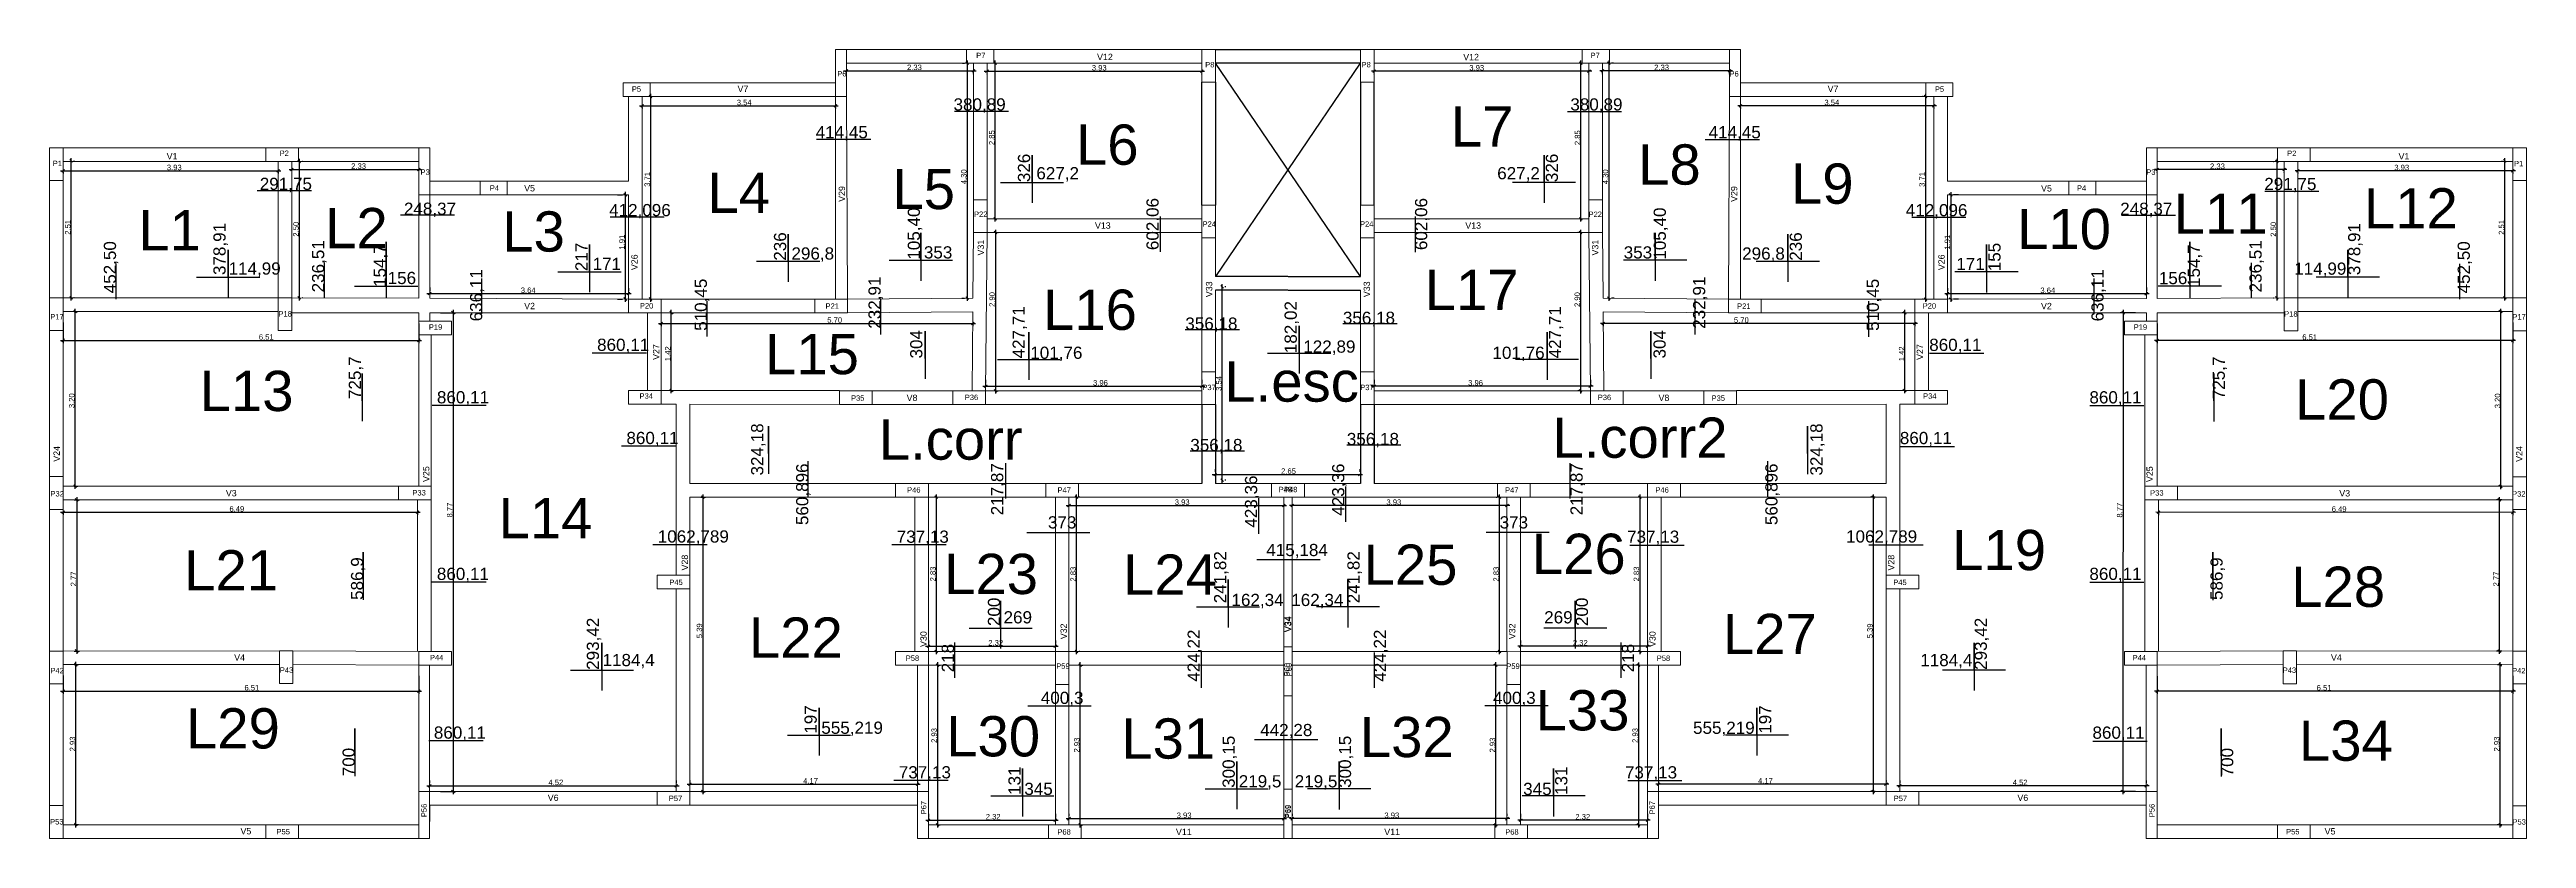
# Model space of a CAD drawing. Header units: millimetres. Extents: x 2878 to 6301, y 540 to 1980.
# Drawn here: x 2912.38 to 2957.74, y 620.78 to 635.24 of the extents above; entities that cross this region are included whole.
import ezdxf

# ---------------------------------------------------------------- set-up
doc = ezdxf.new("R2010")
doc.units = ezdxf.units.MM
doc.header["$LTSCALE"] = 4
for name, color, linetype, lineweight in [('ALVENARIA', 4, 'Continuous', 20), ('COTAS', 35, 'Continuous', 5), ('ESTRUTURA', 4, 'Continuous', 25), ('PILAR', 1, 'Continuous', 5), ('TEXTO', 5, 'Continuous', 20)]:
    doc.layers.add(name, color=color, linetype=linetype, lineweight=lineweight)
doc.layers.add('LINHA DE MOMENTOS', color=42, linetype='Continuous')
doc.styles.get("Standard").update_dxf_attribs({"font": 'arial.ttf'})
doc.dimstyles.new('ISO-25', dxfattribs={"dimscale": 0, "dimtxt": 0.1, "dimasz": 0.05, "dimexe": 0.05, "dimexo": 0.2, "dimgap": 0.01, "dimtad": 1, "dimzin": 4, "dimdsep": 46, "dimtxsty": 'Standard', "dimblk": 'OBLIQUE', "dimcen": 0.1, "dimdle": 0.05, "dimclrt": 256, "dimadec": 0, "dimazin": 0, "dimtfac": 1, "dimtix": 1, "dimtofl": 0, "dimtmove": 0, "dimatfit": 3, "dimfxl": 1, "dimtfillclr": 256, "dimarcsym": 0})

msp = doc.modelspace()

# ---------------------------------------------------------------- texts
at = {"layer": 'COTAS', "attachment_point": 1}
for s, width, heights, insert, char_height in [('P7', 2.5, [1.872], (2929.351, 635.177), 0.0988), ('V12', 2.5, [1.872], (2931.564, 635.158), 0.116), ('P8', 2.5, [1.872], (2933.544, 635.009), 0.0988), ('P5', 2.5, [1.872], (2923.046, 634.562), 0.0988), ('V7', 2.5, [1.872], (2924.981, 634.575), 0.116), ('P6', 2.5, [1.872], (2926.807, 634.842), 0.0988), ('L7', 2.5, [1.872], (2938.042, 634.196), 0.7375), ('L6', 2.5, [1.872], (2931.178, 633.863), 0.7375), ('P1', 2.5, [1.872], (2912.442, 633.199), 0.0988), ('V1', 2.5, [1.872], (2914.528, 633.34), 0.116), ('P2', 2.5, [1.872], (2916.596, 633.386), 0.0988), ('L8', 2.5, [1.872], (2941.471, 633.499), 0.7375), ('L9', 2.5, [1.872], (2944.27, 633.149), 0.7375), ('P3', 2.5, [1.872], (2919.176, 633.041), 0.0988), ('P4', 2.5, [1.872], (2920.445, 632.749), 0.0988), ('V5', 2.5, [1.872], (2921.074, 632.753), 0.116), ('L4', 2.5, [1.872], (2924.431, 632.982), 0.7375), ('L5', 2.5, [1.872], (2927.817, 633.05), 0.7375), ('L12', 2.5, [1.872], (2954.761, 632.696), 0.7375), ('L1', 2.5, [1.872], (2914.009, 632.295), 0.7375), ('L2', 2.5, [1.872], (2917.43, 632.334), 0.7375), ('L3', 2.5, [1.872], (2920.673, 632.272), 0.7375), ('P22', 2.5, [1.872], (2929.311, 632.269), 0.0988), ('L10', 2.5, [1.872], (2948.41, 632.318), 0.7375), ('L11', 2.5, [1.872], (2951.278, 632.598), 0.7375), ('V13', 2.5, [1.872], (2931.525, 632.07), 0.116), ('P24', 2.5, [1.872], (2933.496, 632.089), 0.0988), ('L17', 2.5, [1.872], (2937.563, 631.201), 0.7375), ('P18', 2.5, [1.872], (2916.575, 630.444), 0.0988), ('V2', 2.5, [1.872], (2921.074, 630.596), 0.116), ('P20', 2.5, [1.872], (2923.193, 630.591), 0.0988), ('P21', 2.5, [1.872], (2926.592, 630.586), 0.0988), ('L16', 2.5, [1.872], (2930.575, 630.838), 0.7375), ('P17', 2.5, [1.872], (2912.396, 630.391), 0.0988), ('P19', 2.5, [1.872], (2919.329, 630.202), 0.0988), ('L15', 2.5, [1.872], (2925.485, 630.026), 0.7375), ('L.esc', 2.5, [1.872], (2933.895, 629.523), 0.7375), ('L13', 2.5, [1.872], (2915.132, 629.351), 0.7375), ('P37', 2.5, [1.872], (2933.492, 629.096), 0.0988), ('L20', 2.5, [1.872], (2953.5, 629.195), 0.7375), ('P34', 2.5, [1.872], (2923.186, 628.939), 0.0988), ('P35', 2.5, [1.872], (2927.059, 628.901), 0.0988), ('V8', 0.59468, [0.385], (2928.077, 628.914), 0.116), ('P36', 2.5, [1.872], (2929.142, 628.914), 0.0988), ('L.corr', 2.5, [1.872], (2927.567, 628.46), 0.7375), ('L.corr2', 2.5, [1.872], (2939.902, 628.495), 0.7375), ('P32', 2.5, [1.872], (2912.4, 627.148), 0.0988), ('V3', 2.5, [1.872], (2915.612, 627.167), 0.116), ('P33', 2.5, [1.872], (2919.028, 627.166), 0.0988), ('L14', 2.5, [1.872], (2920.606, 627.021), 0.7375), ('P46', 2.5, [1.872], (2928.086, 627.218), 0.0988), ('P47', 2.5, [1.872], (2930.84, 627.216), 0.0988), ('P48', 2.5, [1.872], (2934.986, 627.226), 0.0988), ('L26', 2.5, [1.872], (2939.524, 626.367), 0.7375), ('L19', 2.5, [1.872], (2947.221, 626.437), 0.7375), ('L21', 2.5, [1.872], (2914.849, 626.065), 0.7375), ('L23', 2.5, [1.872], (2928.764, 625.999), 0.7375), ('L24', 2.5, [1.872], (2932.04, 625.986), 0.7375), ('L25', 2.5, [1.872], (2936.444, 626.168), 0.7375), ('P45', 2.5, [1.872], (2923.732, 625.526), 0.0988), ('L28', 2.5, [1.872], (2953.43, 625.764), 0.7375), ('L22', 2.5, [1.872], (2925.19, 624.833), 0.7375), ('L27', 2.5, [1.872], (2943.023, 624.899), 0.7375), ('V4', 2.5, [1.872], (2915.764, 624.157), 0.116), ('P44', 2.5, [1.872], (2919.349, 624.147), 0.0988), ('P58', 2.5, [1.872], (2928.061, 624.136), 0.0988), ('P42', 2.5, [1.872], (2912.4, 623.909), 0.0988), ('P43', 2.5, [1.872], (2916.6, 623.918), 0.0988), ('P59', 2.5, [1.872], (2930.816, 623.991), 0.0988), ('L29', 2.5, [1.872], (2914.882, 623.17), 0.7375), ('L33', 2.5, [1.872], (2939.594, 623.501), 0.7375), ('L30', 2.5, [1.872], (2928.802, 623.025), 0.7375), ('L31', 2.5, [1.872], (2932.008, 622.984), 0.7375), ('L32', 2.5, [1.872], (2936.376, 623.012), 0.7375), ('L34', 2.5, [1.872], (2953.571, 622.945), 0.7375), ('V6', 2.5, [1.872], (2921.506, 621.588), 0.116), ('P57', 2.5, [1.872], (2923.723, 621.568), 0.0988), ('P53', 2.5, [1.872], (2912.393, 621.139), 0.0988), ('V5', 2.5, [1.872], (2915.88, 620.975), 0.116), ('P55', 2.5, [1.872], (2916.539, 620.958), 0.0988), ('P68', 2.5, [1.872], (2930.837, 620.953), 0.0988), ('V11', 2.5, [1.872], (2933.008, 620.961), 0.116)]:
    msp.add_mtext_dynamic_manual_height_columns(s, width=width, gutter_width=12.5, heights=heights, dxfattribs=dict(at, insert=insert, char_height=char_height))
at = {"layer": 'COTAS'}
for s, width, heights, insert, char_height, attachment_point, rotation in [('P8', 2.5, [1.872], (2936.576, 635.009), 0.0988, 3, 359.9952), ('V12', 2.5, [1.872], (2938.557, 635.157), 0.116, 3, 359.9952), ('P7', 2.5, [1.872], (2940.769, 635.177), 0.0988, 3, 359.9952), ('P6', 2.5, [1.872], (2943.313, 634.841), 0.0988, 3, 359.9952), ('V7', 2.5, [1.872], (2945.139, 634.575), 0.116, 3, 359.9952), ('P5', 2.5, [1.872], (2947.074, 634.561), 0.0988, 3, 359.9952), ('P2', 2.5, [1.872], (2953.524, 633.385), 0.0988, 3, 359.9952), ('V1', 2.5, [1.872], (2955.593, 633.338), 0.116, 3, 359.9952), ('P1', 2.5, [1.872], (2957.678, 633.197), 0.0988, 3, 359.9952), ('V29', 2.5, [1.872], (2926.832, 632.446), 0.116, 1, 90), ('V29', 2.5, [1.872], (2943.288, 632.445), 0.116, 7, 89.9952), ('V5', 2.5, [1.872], (2949.047, 632.751), 0.116, 3, 359.9952), ('P4', 2.5, [1.872], (2949.675, 632.748), 0.0988, 3, 359.9952), ('P3', 2.5, [1.872], (2950.944, 633.04), 0.0988, 3, 359.9952), ('P22', 2.5, [1.872], (2940.809, 632.268), 0.0988, 3, 359.9952), ('P24', 2.5, [1.872], (2936.624, 632.089), 0.0988, 3, 359.9952), ('V13', 2.5, [1.872], (2938.595, 632.07), 0.116, 3, 359.9952), ('V26', 2.5, [1.872], (2923.036, 631.195), 0.116, 1, 90), ('V31', 2.5, [1.872], (2929.376, 631.463), 0.116, 1, 90), ('V31', 2.5, [1.872], (2940.744, 631.463), 0.116, 7, 89.9952), ('V26', 2.5, [1.872], (2947.085, 631.194), 0.116, 7, 89.9952), ('V33', 2.5, [1.872], (2933.557, 630.7), 0.116, 1, 90), ('V33', 2.5, [1.872], (2936.563, 630.7), 0.116, 7, 89.9952), ('P21', 2.5, [1.872], (2943.529, 630.585), 0.0988, 3, 359.9952), ('P20', 2.5, [1.872], (2946.927, 630.59), 0.0988, 3, 359.9952), ('V2', 2.5, [1.872], (2949.046, 630.595), 0.116, 3, 359.9952), ('P18', 2.5, [1.872], (2953.546, 630.443), 0.0988, 3, 359.9952), ('P19', 2.5, [1.872], (2950.791, 630.201), 0.0988, 3, 359.9952), ('P17', 2.5, [1.872], (2957.724, 630.389), 0.0988, 3, 359.9952), ('V27', 2.5, [1.872], (2923.432, 629.551), 0.116, 1, 90), ('V27', 2.5, [1.872], (2946.688, 629.55), 0.116, 7, 89.9952), ('P37', 2.5, [1.872], (2936.628, 629.096), 0.0988, 3, 359.9952), ('P36', 2.5, [1.872], (2940.978, 628.913), 0.0988, 3, 359.9952), ('V8', 0.59468, [0.385], (2942.043, 628.914), 0.116, 3, 359.9952), ('P35', 2.5, [1.872], (2943.061, 628.9), 0.0988, 3, 359.9952), ('P34', 2.5, [1.872], (2946.934, 628.938), 0.0988, 3, 359.9952), ('V24', 2.5, [1.872], (2912.456, 627.685), 0.116, 1, 90), ('V24', 2.5, [1.872], (2957.663, 627.683), 0.116, 7, 89.9952), ('V25', 2.5, [1.872], (2919.223, 627.315), 0.116, 1, 90), ('V25', 2.5, [1.872], (2950.897, 627.313), 0.116, 7, 89.9952), ('P48', 2.5, [1.872], (2935.134, 627.226), 0.0988, 3, 359.9952), ('P47', 2.5, [1.872], (2939.28, 627.216), 0.0988, 3, 359.9952), ('P46', 2.5, [1.872], (2942.033, 627.218), 0.0988, 3, 359.9952), ('P33', 2.5, [1.872], (2951.092, 627.164), 0.0988, 3, 359.9952), ('V3', 2.5, [1.872], (2954.508, 627.165), 0.116, 3, 359.9952), ('P32', 2.5, [1.872], (2957.72, 627.146), 0.0988, 3, 359.9952), ('V28', 2.5, [1.872], (2923.957, 625.693), 0.116, 1, 90), ('V28', 2.5, [1.872], (2946.163, 625.692), 0.116, 7, 89.9952), ('P45', 2.5, [1.872], (2946.388, 625.525), 0.0988, 3, 359.9952), ('V30', 2.5, [1.872], (2928.328, 624.292), 0.116, 1, 90), ('V32', 2.5, [1.872], (2930.895, 624.434), 0.116, 1, 90), ('V34', 2.5, [1.872], (2935.113, 624.564), 0.116, 7, 89.9952), ('V34', 2.5, [1.872], (2935.006, 624.564), 0.116, 1, 90), ('V32', 2.5, [1.872], (2939.224, 624.434), 0.116, 7, 89.9952), ('V30', 2.5, [1.872], (2941.792, 624.292), 0.116, 7, 89.9952), ('P58', 2.5, [1.872], (2942.058, 624.135), 0.0988, 3, 359.9952), ('P44', 2.5, [1.872], (2950.771, 624.145), 0.0988, 3, 359.9952), ('V4', 2.5, [1.872], (2954.355, 624.155), 0.116, 3, 359.9952), ('P60', 2.5, [1.872], (2934.992, 623.754), 0.0988, 1, 90), ('P60', 2.5, [1.872], (2935.128, 623.754), 0.0988, 7, 89.9952), ('P59', 2.5, [1.872], (2939.303, 623.99), 0.0988, 3, 359.9952), ('P43', 2.5, [1.872], (2953.52, 623.916), 0.0988, 3, 359.9952), ('P42', 2.5, [1.872], (2957.72, 623.907), 0.0988, 3, 359.9952), ('P56', 2.5, [1.872], (2919.191, 621.175), 0.0988, 1, 90), ('P67', 2.5, [1.872], (2928.34, 621.226), 0.0988, 1, 90), ('P69', 2.5, [1.872], (2935.104, 621.155), 0.0988, 7, 89.9952), ('P69', 2.5, [1.872], (2935.016, 621.155), 0.0988, 1, 90), ('P67', 2.5, [1.872], (2941.779, 621.225), 0.0988, 7, 89.9952), ('P57', 2.5, [1.872], (2946.396, 621.567), 0.0988, 3, 359.9952), ('V6', 2.5, [1.872], (2948.614, 621.587), 0.116, 3, 359.9952), ('P56', 2.5, [1.872], (2950.929, 621.174), 0.0988, 7, 89.9952), ('V11', 2.5, [1.872], (2937.111, 620.961), 0.116, 3, 359.9952), ('P68', 2.5, [1.872], (2939.283, 620.953), 0.0988, 3, 359.9952), ('P55', 2.5, [1.872], (2953.581, 620.957), 0.0988, 3, 359.9952), ('V5', 2.5, [1.872], (2954.239, 620.973), 0.116, 3, 359.9952), ('P53', 2.5, [1.872], (2957.726, 621.137), 0.0988, 3, 359.9952)]:
    msp.add_mtext_dynamic_manual_height_columns(s, width=width, gutter_width=12.5, heights=heights, dxfattribs=dict(at, insert=insert, char_height=char_height, attachment_point=attachment_point, rotation=rotation))
at = {"layer": 'TEXTO'}
for s, p in [('380,89', (2928.936, 634.119)), ('414,45', (2926.412, 633.61)), ('291,75', (2916.233, 632.664)), ('627,2 ', (2930.452, 632.859)), ('248,37', (2918.872, 632.208)), ('412,096', (2922.63, 632.183)), ('114,99', (2915.661, 631.113)), ('171', (2922.326, 631.197)), ('296,8', (2925.968, 631.389)), ('353', (2928.393, 631.409)), ('156', (2918.574, 630.94)), ('356,18', (2936.065, 630.21)), ('356,18', (2933.18, 630.104)), ('860,11', (2922.409, 629.716)), ('101,76', (2930.341, 629.57)), ('122,89', (2935.34, 629.683)), ('860,11', (2919.476, 628.755)), ('860,11', (2922.946, 628.009)), ('356,18', (2936.137, 627.99)), ('356,18', (2933.271, 627.88)), ('1062,789  ', (2923.52, 626.205)), ('737,13', (2927.895, 626.201)), ('373', (2930.664, 626.463)), ('415,184', (2934.662, 625.957)), ('860,11', (2919.475, 625.52)), ('162,34', (2934.025, 625.042)), ('269', (2929.852, 624.724)), ('1184,4 ', (2922.509, 623.941)), ('400,3', (2930.534, 623.249)), ('860,11', (2919.42, 622.612)), ('555,219 ', (2926.515, 622.701)), ('442,28', (2934.551, 622.659)), ('737,13', (2927.934, 621.885)), ('345', (2930.232, 621.581)), ('219,5', (2934.158, 621.72))]:
    msp.add_text(s, height=0.2235, dxfattribs=at).set_placement(p)
for s, rotation, p in [('380,89', 359.9952, (2940.23, 634.119)), ('414,45', 359.9952, (2942.762, 633.61)), ('326', 90, (2930.338, 632.807)), ('326', 89.9952, (2940.003, 632.807)), ('627,2 ', 359.9952, (2938.891, 632.859)), ('291,75', 359.9952, (2952.936, 632.662)), ('105,40', 90, (2928.321, 631.387)), ('602,06', 90, (2932.691, 631.562)), ('602,06', 89.9952, (2937.609, 631.562)), ('105,40', 89.9952, (2941.979, 631.387)), ('412,096', 359.9952, (2946.372, 632.182)), ('248,37', 359.9952, (2950.298, 632.207)), ('378,91', 90, (2915.607, 631.105)), ('236', 90, (2925.871, 631.368)), ('236', 89.9952, (2944.469, 631.367)), ('378,91', 89.9952, (2954.694, 631.103)), ('452,50', 90, (2913.601, 630.771)), ('236,51', 90, (2917.413, 630.788)), ('154,7', 90, (2918.542, 630.887)), ('217', 90, (2922.234, 631.177)), ('353', 359.9952, (2941.207, 631.408)), ('296,8', 359.9952, (2943.376, 631.388)), ('171', 359.9952, (2947.296, 631.196)), ('155', 89.9952, (2948.107, 631.175)), ('154,7', 89.9952, (2951.758, 630.886)), ('236,51', 89.9952, (2952.888, 630.787)), ('114,99', 359.9952, (2953.484, 631.111)), ('452,50', 89.9952, (2956.7, 630.769)), ('636,11', 90, (2920.306, 630.257)), ('510,45', 90, (2924.42, 630.083)), ('232,91', 90, (2927.602, 630.122)), ('232,91', 89.9952, (2942.699, 630.121)), ('510,45', 89.9952, (2945.88, 630.082)), ('636,11', 89.9952, (2949.994, 630.256)), ('156', 359.9952, (2951.006, 630.938)), ('427,71', 90, (2930.24, 629.578)), ('182,02', 90, (2935.221, 629.674)), ('427,71', 89.9952, (2940.061, 629.578)), ('304', 90, (2928.365, 629.577)), ('304', 89.9952, (2941.975, 629.577)), ('725,7', 90, (2918.086, 628.833)), ('101,76', 359.9952, (2938.804, 629.57)), ('860,11', 359.9952, (2946.801, 629.715)), ('725,7', 89.9952, (2952.214, 628.831)), ('860,11', 359.9952, (2949.734, 628.754)), ('324,18', 90, (2925.453, 627.433)), ('324,18', 89.9952, (2944.847, 627.432)), ('860,11', 359.9952, (2946.263, 628.008)), ('560,896', 90, (2926.277, 626.525)), ('217,87', 90, (2929.846, 626.704)), ('423,36', 90, (2934.495, 626.478)), ('423,36', 90, (2936.091, 626.696)), ('217,87', 89.9952, (2940.454, 626.704)), ('560,896', 89.9952, (2944.023, 626.524)), ('373', 359.9952, (2938.935, 626.463)), ('737,13', 359.9952, (2941.269, 626.201)), ('1062,789  ', 359.9952, (2945.278, 626.205)), ('586,9', 90, (2918.126, 625.154)), ('241,82', 90, (2933.929, 625.092)), ('241,82', 89.9952, (2936.371, 625.092)), ('586,9', 89.9952, (2952.174, 625.152)), ('860,11', 359.9952, (2949.734, 625.519)), ('200', 90, (2929.788, 624.675)), ('162,34', 359.9952, (2935.12, 625.042)), ('200', 89.9952, (2940.552, 624.675)), ('293,42', 90, (2922.444, 623.873)), ('424,22', 90, (2933.445, 623.656)), ('424,22', 89.9952, (2936.855, 623.656)), ('269', 359.9952, (2939.751, 624.724)), ('293,42', 89.9952, (2947.856, 623.872)), ('218', 90, (2928.943, 623.828)), ('218', 89.9952, (2941.397, 623.828)), ('1184,4 ', 359.9952, (2946.637, 623.94)), ('197', 90, (2926.431, 622.703)), ('400,3', 359.9952, (2938.814, 623.249)), ('197', 89.9952, (2943.909, 622.702)), ('555,219 ', 359.9952, (2942.477, 622.7)), ('860,11', 359.9952, (2949.79, 622.611)), ('700', 90, (2917.972, 621.924)), ('300,15', 90, (2934.085, 621.711)), ('300,15', 89.9952, (2936.215, 621.711)), ('700', 89.9952, (2952.368, 621.922)), ('131', 90, (2930.164, 621.582)), ('219,5', 359.9952, (2935.183, 621.72)), ('345', 359.9952, (2939.366, 621.58)), ('131', 89.9952, (2940.175, 621.581)), ('737,13', 359.9952, (2941.23, 621.884))]:
    msp.add_text(s, height=0.2235, rotation=rotation, dxfattribs=at).set_placement(p)

# ---------------------------------------------------------------- blocks, each defined once
blk = doc.blocks.new('PILAR')
at = {"layer": 'PILAR', "ltscale": 0.01}
blk.add_lwpolyline([(-0.15, 0), (0.1, 0), (0.1, -0.6), (-0.15, -0.6)], close=True, dxfattribs=at)
blk = doc.blocks.new('_Oblique')
at = {"color": 0, "linetype": 'ByBlock', "lineweight": -2}
blk.add_line((-0.5, -0.5), (0.5, 0.5), dxfattribs=at)
blk = doc.blocks.new('*D848')
at = {"layer": 'COTAS', "color": 0, "lineweight": -2, "transparency": 16777216}
for p, q in [((2912.584, 633.015), (2916.618, 633.015)), ((2912.634, 632.987), (2912.634, 632.965)), ((2916.568, 632.987), (2916.568, 632.965))]:
    blk.add_line(p, q, dxfattribs=at)
at = {"layer": 'Defpoints', "color": 0, "transparency": 16777216}
for p in [(2912.634, 633.187), (2916.568, 633.187), (2916.568, 633.015)]:
    blk.add_point(p, dxfattribs=at)
at = {"layer": 'COTAS', "color": 0, "lineweight": -2, "transparency": 16777216, "xscale": 0.05, "yscale": 0.05, "zscale": 0.05, "rotation": 180}
blk.add_blockref('_Oblique', (2912.634, 633.015), dxfattribs=at)
at = {"layer": 'COTAS', "color": 0, "lineweight": -2, "transparency": 16777216, "xscale": 0.05, "yscale": 0.05, "zscale": 0.05}
blk.add_blockref('_Oblique', (2916.568, 633.015), dxfattribs=at)
at = {"layer": 'COTAS', "transparency": 16777216, "insert": (2914.667, 633.076), "char_height": 0.1, "attachment_point": 5}
blk.add_mtext('3.93', dxfattribs=at)
blk = doc.blocks.new('*D849')
at = {"layer": 'COTAS', "color": 0, "lineweight": -2, "transparency": 16777216}
for p, q in [((2912.779, 630.637), (2912.779, 633.249)), ((2912.834, 633.199), (2912.829, 633.199)), ((2912.833, 630.687), (2912.829, 630.687))]:
    blk.add_line(p, q, dxfattribs=at)
at = {"layer": 'Defpoints', "color": 0, "transparency": 16777216}
for p in [(2912.634, 633.199), (2912.779, 633.199), (2912.633, 630.687)]:
    blk.add_point(p, dxfattribs=at)
at = {"layer": 'COTAS', "color": 0, "lineweight": -2, "transparency": 16777216, "xscale": 0.05, "yscale": 0.05, "zscale": 0.05}
for p, rotation in [((2912.779, 633.199), 90), ((2912.779, 630.687), 270)]:
    blk.add_blockref('_Oblique', p, dxfattribs=dict(at, rotation=rotation))
at = {"layer": 'COTAS', "transparency": 16777216, "insert": (2912.718, 631.98), "char_height": 0.1, "attachment_point": 5, "rotation": 90}
blk.add_mtext('2.51', dxfattribs=at)
blk = doc.blocks.new('*D850')
at = {"layer": 'COTAS', "color": 0, "lineweight": -2, "transparency": 16777216}
for p, q in [((2916.768, 633.039), (2919.194, 633.039)), ((2916.818, 632.987), (2916.818, 632.989)), ((2919.144, 632.987), (2919.144, 632.989))]:
    blk.add_line(p, q, dxfattribs=at)
at = {"layer": 'Defpoints', "color": 0, "transparency": 16777216}
for p in [(2916.818, 633.187), (2919.144, 633.187), (2919.144, 633.039)]:
    blk.add_point(p, dxfattribs=at)
at = {"layer": 'COTAS', "color": 0, "lineweight": -2, "transparency": 16777216, "xscale": 0.05, "yscale": 0.05, "zscale": 0.05, "rotation": 180}
blk.add_blockref('_Oblique', (2916.818, 633.039), dxfattribs=at)
at = {"layer": 'COTAS', "color": 0, "lineweight": -2, "transparency": 16777216, "xscale": 0.05, "yscale": 0.05, "zscale": 0.05}
blk.add_blockref('_Oblique', (2919.144, 633.039), dxfattribs=at)
at = {"layer": 'COTAS', "transparency": 16777216, "insert": (2918.042, 633.1), "char_height": 0.1, "attachment_point": 5}
blk.add_mtext('2.33', dxfattribs=at)
blk = doc.blocks.new('*D851')
at = {"layer": 'COTAS', "color": 0, "lineweight": -2, "transparency": 16777216}
for p, q in [((2916.956, 633.237), (2916.956, 630.637)), ((2917.018, 633.187), (2917.006, 633.187)), ((2917.018, 630.687), (2917.006, 630.687))]:
    blk.add_line(p, q, dxfattribs=at)
at = {"layer": 'Defpoints', "color": 0, "transparency": 16777216}
for p in [(2916.818, 633.187), (2916.818, 630.687), (2916.956, 630.687)]:
    blk.add_point(p, dxfattribs=at)
at = {"layer": 'COTAS', "color": 0, "lineweight": -2, "transparency": 16777216, "xscale": 0.05, "yscale": 0.05, "zscale": 0.05}
for p, rotation in [((2916.956, 633.187), 90), ((2916.956, 630.687), 270)]:
    blk.add_blockref('_Oblique', p, dxfattribs=dict(at, rotation=rotation))
at = {"layer": 'COTAS', "transparency": 16777216, "insert": (2916.895, 631.945), "char_height": 0.1, "attachment_point": 5, "rotation": 90}
blk.add_mtext('2.50', dxfattribs=at)
blk = doc.blocks.new('*D852')
at = {"layer": 'COTAS', "color": 0, "lineweight": -2, "transparency": 16777216}
for p, q in [((2919.344, 630.879), (2919.344, 630.815)), ((2919.294, 630.765), (2923.034, 630.765)), ((2922.984, 630.866), (2922.984, 630.815))]:
    blk.add_line(p, q, dxfattribs=at)
at = {"layer": 'Defpoints', "color": 0, "transparency": 16777216}
for p in [(2919.344, 630.679), (2922.984, 630.765), (2922.984, 630.666)]:
    blk.add_point(p, dxfattribs=at)
at = {"layer": 'COTAS', "color": 0, "lineweight": -2, "transparency": 16777216, "xscale": 0.05, "yscale": 0.05, "zscale": 0.05, "rotation": 180}
blk.add_blockref('_Oblique', (2919.344, 630.765), dxfattribs=at)
at = {"layer": 'COTAS', "color": 0, "lineweight": -2, "transparency": 16777216, "xscale": 0.05, "yscale": 0.05, "zscale": 0.05}
blk.add_blockref('_Oblique', (2922.984, 630.765), dxfattribs=at)
at = {"layer": 'COTAS', "transparency": 16777216, "insert": (2921.148, 630.826), "char_height": 0.1, "attachment_point": 5}
blk.add_mtext('3.64', dxfattribs=at)
blk = doc.blocks.new('*D853')
at = {"layer": 'COTAS', "color": 0, "lineweight": -2, "transparency": 16777216}
for p, q in [((2922.784, 632.577), (2922.876, 632.577)), ((2922.926, 632.627), (2922.926, 630.616)), ((2922.783, 630.666), (2922.876, 630.666))]:
    blk.add_line(p, q, dxfattribs=at)
at = {"layer": 'Defpoints', "color": 0, "transparency": 16777216}
for p in [(2922.984, 632.577), (2922.926, 630.666), (2922.983, 630.666)]:
    blk.add_point(p, dxfattribs=at)
at = {"layer": 'COTAS', "color": 0, "lineweight": -2, "transparency": 16777216, "xscale": 0.05, "yscale": 0.05, "zscale": 0.05}
for p, rotation in [((2922.926, 632.577), 90), ((2922.926, 630.666), 270)]:
    blk.add_blockref('_Oblique', p, dxfattribs=dict(at, rotation=rotation))
at = {"layer": 'COTAS', "transparency": 16777216, "insert": (2922.865, 631.707), "char_height": 0.1, "attachment_point": 5, "rotation": 90}
blk.add_mtext('1.91', dxfattribs=at)
blk = doc.blocks.new('*D854')
at = {"layer": 'COTAS', "color": 0, "lineweight": -2, "transparency": 16777216}
for p, q in [((2923.184, 634.205), (2926.824, 634.205)), ((2923.234, 634.176), (2923.234, 634.155)), ((2926.774, 634.176), (2926.774, 634.155))]:
    blk.add_line(p, q, dxfattribs=at)
at = {"layer": 'Defpoints', "color": 0, "transparency": 16777216}
for p in [(2923.234, 634.376), (2926.774, 634.376), (2926.774, 634.205)]:
    blk.add_point(p, dxfattribs=at)
at = {"layer": 'COTAS', "color": 0, "lineweight": -2, "transparency": 16777216, "xscale": 0.05, "yscale": 0.05, "zscale": 0.05, "rotation": 180}
blk.add_blockref('_Oblique', (2923.234, 634.205), dxfattribs=at)
at = {"layer": 'COTAS', "color": 0, "lineweight": -2, "transparency": 16777216, "xscale": 0.05, "yscale": 0.05, "zscale": 0.05}
blk.add_blockref('_Oblique', (2926.774, 634.205), dxfattribs=at)
at = {"layer": 'COTAS', "transparency": 16777216, "insert": (2925.103, 634.266), "char_height": 0.1, "attachment_point": 5}
blk.add_mtext('3.54', dxfattribs=at)
blk = doc.blocks.new('*D855')
at = {"layer": 'COTAS', "color": 0, "lineweight": -2, "transparency": 16777216}
for p, q in [((2923.389, 634.426), (2923.389, 630.616)), ((2923.434, 634.376), (2923.439, 634.376)), ((2923.434, 630.666), (2923.439, 630.666))]:
    blk.add_line(p, q, dxfattribs=at)
at = {"layer": 'Defpoints', "color": 0, "transparency": 16777216}
for p in [(2923.234, 634.376), (2923.234, 630.666), (2923.389, 630.666)]:
    blk.add_point(p, dxfattribs=at)
at = {"layer": 'COTAS', "color": 0, "lineweight": -2, "transparency": 16777216, "xscale": 0.05, "yscale": 0.05, "zscale": 0.05}
for p, rotation in [((2923.389, 634.376), 90), ((2923.389, 630.666), 270)]:
    blk.add_blockref('_Oblique', p, dxfattribs=dict(at, rotation=rotation))
at = {"layer": 'COTAS', "transparency": 16777216, "insert": (2923.328, 632.857), "char_height": 0.1, "attachment_point": 5, "rotation": 90}
blk.add_mtext('3.71', dxfattribs=at)
blk = doc.blocks.new('*D856')
at = {"layer": 'COTAS', "color": 0, "lineweight": -2, "transparency": 16777216}
for p, q in [((2926.924, 634.848), (2929.349, 634.848)), ((2926.974, 634.786), (2926.974, 634.798)), ((2929.299, 634.786), (2929.299, 634.798))]:
    blk.add_line(p, q, dxfattribs=at)
at = {"layer": 'Defpoints', "color": 0, "transparency": 16777216}
for p in [(2926.974, 634.986), (2929.299, 634.986), (2929.299, 634.848)]:
    blk.add_point(p, dxfattribs=at)
at = {"layer": 'COTAS', "color": 0, "lineweight": -2, "transparency": 16777216, "xscale": 0.05, "yscale": 0.05, "zscale": 0.05, "rotation": 180}
blk.add_blockref('_Oblique', (2926.974, 634.848), dxfattribs=at)
at = {"layer": 'COTAS', "color": 0, "lineweight": -2, "transparency": 16777216, "xscale": 0.05, "yscale": 0.05, "zscale": 0.05}
blk.add_blockref('_Oblique', (2929.299, 634.848), dxfattribs=at)
at = {"layer": 'COTAS', "transparency": 16777216, "insert": (2928.22, 634.909), "char_height": 0.1, "attachment_point": 5}
blk.add_mtext('2.33', dxfattribs=at)
blk = doc.blocks.new('*D857')
at = {"layer": 'COTAS', "color": 0, "lineweight": -2, "transparency": 16777216}
for p, q in [((2929.099, 634.986), (2929.136, 634.986)), ((2929.186, 635.036), (2929.186, 630.634)), ((2929.089, 630.684), (2929.136, 630.684))]:
    blk.add_line(p, q, dxfattribs=at)
at = {"layer": 'Defpoints', "color": 0, "transparency": 16777216}
for p in [(2929.299, 634.986), (2929.186, 630.684), (2929.289, 630.684)]:
    blk.add_point(p, dxfattribs=at)
at = {"layer": 'COTAS', "color": 0, "lineweight": -2, "transparency": 16777216, "xscale": 0.05, "yscale": 0.05, "zscale": 0.05}
for p, rotation in [((2929.186, 634.986), 90), ((2929.186, 630.684), 270)]:
    blk.add_blockref('_Oblique', p, dxfattribs=dict(at, rotation=rotation))
at = {"layer": 'COTAS', "transparency": 16777216, "insert": (2929.125, 632.906), "char_height": 0.1, "attachment_point": 5, "rotation": 90}
blk.add_mtext('4.30', dxfattribs=at)
blk = doc.blocks.new('*D858')
at = {"layer": 'COTAS', "color": 0, "lineweight": -2, "transparency": 16777216}
for p, q in [((2929.499, 634.841), (2933.534, 634.841)), ((2929.549, 634.786), (2929.549, 634.791)), ((2933.484, 634.786), (2933.484, 634.791))]:
    blk.add_line(p, q, dxfattribs=at)
at = {"layer": 'Defpoints', "color": 0, "transparency": 16777216}
for p in [(2929.549, 634.986), (2933.484, 634.986), (2933.484, 634.841)]:
    blk.add_point(p, dxfattribs=at)
at = {"layer": 'COTAS', "color": 0, "lineweight": -2, "transparency": 16777216, "xscale": 0.05, "yscale": 0.05, "zscale": 0.05, "rotation": 180}
blk.add_blockref('_Oblique', (2929.549, 634.841), dxfattribs=at)
at = {"layer": 'COTAS', "color": 0, "lineweight": -2, "transparency": 16777216, "xscale": 0.05, "yscale": 0.05, "zscale": 0.05}
blk.add_blockref('_Oblique', (2933.484, 634.841), dxfattribs=at)
at = {"layer": 'COTAS', "transparency": 16777216, "insert": (2931.604, 634.902), "char_height": 0.1, "attachment_point": 5}
blk.add_mtext('3.93', dxfattribs=at)
blk = doc.blocks.new('*D859')
at = {"layer": 'COTAS', "color": 0, "lineweight": -2, "transparency": 16777216}
for p, q in [((2929.698, 632.086), (2929.698, 635.036)), ((2929.749, 634.986), (2929.748, 634.986)), ((2929.749, 632.136), (2929.748, 632.136))]:
    blk.add_line(p, q, dxfattribs=at)
at = {"layer": 'Defpoints', "color": 0, "transparency": 16777216}
for p in [(2929.549, 634.986), (2929.698, 634.986), (2929.549, 632.136)]:
    blk.add_point(p, dxfattribs=at)
at = {"layer": 'COTAS', "color": 0, "lineweight": -2, "transparency": 16777216, "xscale": 0.05, "yscale": 0.05, "zscale": 0.05}
for p, rotation in [((2929.698, 634.986), 90), ((2929.698, 632.136), 270)]:
    blk.add_blockref('_Oblique', p, dxfattribs=dict(at, rotation=rotation))
at = {"layer": 'COTAS', "transparency": 16777216, "insert": (2929.637, 633.622), "char_height": 0.1, "attachment_point": 5, "rotation": 90}
blk.add_mtext('2.85', dxfattribs=at)
blk = doc.blocks.new('*D810')
at = {"layer": 'COTAS', "color": 0, "lineweight": -2, "transparency": 16777216}
for p, q in [((2919.343, 621.846), (2919.343, 621.8)), ((2923.859, 621.846), (2923.859, 621.8)), ((2919.293, 621.75), (2923.909, 621.75))]:
    blk.add_line(p, q, dxfattribs=at)
at = {"layer": 'Defpoints', "color": 0, "transparency": 16777216}
for p in [(2919.343, 621.646), (2923.859, 621.75), (2923.859, 621.646)]:
    blk.add_point(p, dxfattribs=at)
at = {"layer": 'COTAS', "color": 0, "lineweight": -2, "transparency": 16777216, "xscale": 0.05, "yscale": 0.05, "zscale": 0.05, "rotation": 180}
blk.add_blockref('_Oblique', (2919.343, 621.75), dxfattribs=at)
at = {"layer": 'COTAS', "color": 0, "lineweight": -2, "transparency": 16777216, "xscale": 0.05, "yscale": 0.05, "zscale": 0.05}
blk.add_blockref('_Oblique', (2923.859, 621.75), dxfattribs=at)
at = {"layer": 'COTAS', "transparency": 16777216, "insert": (2921.654, 621.811), "char_height": 0.1, "attachment_point": 5}
blk.add_mtext('4.52', dxfattribs=at)
blk = doc.blocks.new('*D811')
at = {"layer": 'COTAS', "color": 0, "lineweight": -2, "transparency": 16777216}
for p, q in [((2919.544, 630.416), (2919.821, 630.416)), ((2919.771, 630.466), (2919.771, 621.596)), ((2919.543, 621.646), (2919.821, 621.646))]:
    blk.add_line(p, q, dxfattribs=at)
at = {"layer": 'Defpoints', "color": 0, "transparency": 16777216}
for p in [(2919.344, 630.416), (2919.343, 621.646), (2919.771, 621.646)]:
    blk.add_point(p, dxfattribs=at)
at = {"layer": 'COTAS', "color": 0, "lineweight": -2, "transparency": 16777216, "xscale": 0.05, "yscale": 0.05, "zscale": 0.05}
for p, rotation in [((2919.771, 630.416), 90), ((2919.771, 621.646), 270)]:
    blk.add_blockref('_Oblique', p, dxfattribs=dict(at, rotation=rotation))
at = {"layer": 'COTAS', "transparency": 16777216, "insert": (2919.71, 626.8), "char_height": 0.1, "attachment_point": 5, "rotation": 90}
blk.add_mtext('8.77', dxfattribs=at)
blk = doc.blocks.new('*D814')
at = {"layer": 'COTAS', "color": 0, "lineweight": -2, "transparency": 16777216}
for p, q in [((2929.474, 629.069), (2933.535, 629.069)), ((2929.524, 629.185), (2929.524, 629.119)), ((2933.485, 629.185), (2933.485, 629.119))]:
    blk.add_line(p, q, dxfattribs=at)
at = {"layer": 'Defpoints', "color": 0, "transparency": 16777216}
for p in [(2933.485, 629.069), (2929.524, 628.985), (2933.485, 628.985)]:
    blk.add_point(p, dxfattribs=at)
at = {"layer": 'COTAS', "color": 0, "lineweight": -2, "transparency": 16777216, "xscale": 0.05, "yscale": 0.05, "zscale": 0.05, "rotation": 180}
blk.add_blockref('_Oblique', (2929.524, 629.069), dxfattribs=at)
at = {"layer": 'COTAS', "color": 0, "lineweight": -2, "transparency": 16777216, "xscale": 0.05, "yscale": 0.05, "zscale": 0.05}
blk.add_blockref('_Oblique', (2933.485, 629.069), dxfattribs=at)
at = {"layer": 'COTAS', "transparency": 16777216, "insert": (2931.626, 629.13), "char_height": 0.1, "attachment_point": 5}
blk.add_mtext('3.96', dxfattribs=at)
blk = doc.blocks.new('*D815')
at = {"layer": 'COTAS', "color": 0, "lineweight": -2, "transparency": 16777216}
for p, q in [((2929.703, 631.936), (2929.703, 628.935)), ((2929.749, 631.886), (2929.753, 631.886)), ((2929.724, 628.985), (2929.753, 628.985))]:
    blk.add_line(p, q, dxfattribs=at)
at = {"layer": 'Defpoints', "color": 0, "transparency": 16777216}
for p in [(2929.549, 631.886), (2929.524, 628.985), (2929.703, 628.985)]:
    blk.add_point(p, dxfattribs=at)
at = {"layer": 'COTAS', "color": 0, "lineweight": -2, "transparency": 16777216, "xscale": 0.05, "yscale": 0.05, "zscale": 0.05}
for p, rotation in [((2929.703, 631.886), 90), ((2929.703, 628.985), 270)]:
    blk.add_blockref('_Oblique', p, dxfattribs=dict(at, rotation=rotation))
at = {"layer": 'COTAS', "transparency": 16777216, "insert": (2929.642, 630.657), "char_height": 0.1, "attachment_point": 5, "rotation": 90}
blk.add_mtext('2.90', dxfattribs=at)
blk = doc.blocks.new('*D816')
at = {"layer": 'COTAS', "color": 0, "lineweight": -2, "transparency": 16777216}
for p, q in [((2924.109, 621.846), (2924.109, 621.829)), ((2928.275, 621.846), (2928.275, 621.829)), ((2924.059, 621.779), (2928.325, 621.779))]:
    blk.add_line(p, q, dxfattribs=at)
at = {"layer": 'Defpoints', "color": 0, "transparency": 16777216}
for p in [(2924.109, 621.646), (2928.275, 621.779), (2928.275, 621.646)]:
    blk.add_point(p, dxfattribs=at)
at = {"layer": 'COTAS', "color": 0, "lineweight": -2, "transparency": 16777216, "xscale": 0.05, "yscale": 0.05, "zscale": 0.05, "rotation": 180}
blk.add_blockref('_Oblique', (2924.109, 621.779), dxfattribs=at)
at = {"layer": 'COTAS', "color": 0, "lineweight": -2, "transparency": 16777216, "xscale": 0.05, "yscale": 0.05, "zscale": 0.05}
blk.add_blockref('_Oblique', (2928.275, 621.779), dxfattribs=at)
at = {"layer": 'COTAS', "transparency": 16777216, "insert": (2926.318, 621.839), "char_height": 0.1, "attachment_point": 5}
blk.add_mtext('4.17', dxfattribs=at)
blk = doc.blocks.new('*D817')
at = {"layer": 'COTAS', "color": 0, "lineweight": -2, "transparency": 16777216}
for p, q in [((2924.309, 627.037), (2924.394, 627.037)), ((2924.344, 627.087), (2924.344, 621.596)), ((2924.309, 621.646), (2924.394, 621.646))]:
    blk.add_line(p, q, dxfattribs=at)
at = {"layer": 'Defpoints', "color": 0, "transparency": 16777216}
for p in [(2924.109, 627.037), (2924.109, 621.646), (2924.344, 621.646)]:
    blk.add_point(p, dxfattribs=at)
at = {"layer": 'COTAS', "color": 0, "lineweight": -2, "transparency": 16777216, "xscale": 0.05, "yscale": 0.05, "zscale": 0.05}
for p, rotation in [((2924.344, 627.037), 90), ((2924.344, 621.646), 270)]:
    blk.add_blockref('_Oblique', p, dxfattribs=dict(at, rotation=rotation))
at = {"layer": 'COTAS', "transparency": 16777216, "insert": (2924.283, 624.588), "char_height": 0.1, "attachment_point": 5, "rotation": 90}
blk.add_mtext('5.39', dxfattribs=at)
blk = doc.blocks.new('*D820')
at = {"layer": 'COTAS', "color": 0, "lineweight": -2, "transparency": 16777216}
for p, q in [((2928.62, 627.087), (2928.62, 624.161)), ((2928.675, 627.037), (2928.67, 627.037)), ((2928.675, 624.211), (2928.67, 624.211))]:
    blk.add_line(p, q, dxfattribs=at)
at = {"layer": 'Defpoints', "color": 0, "transparency": 16777216}
for p in [(2928.475, 627.037), (2928.475, 624.211), (2928.62, 624.211)]:
    blk.add_point(p, dxfattribs=at)
at = {"layer": 'COTAS', "color": 0, "lineweight": -2, "transparency": 16777216, "xscale": 0.05, "yscale": 0.05, "zscale": 0.05}
for p, rotation in [((2928.62, 627.037), 90), ((2928.62, 624.211), 270)]:
    blk.add_blockref('_Oblique', p, dxfattribs=dict(at, rotation=rotation))
at = {"layer": 'COTAS', "transparency": 16777216, "insert": (2928.559, 625.629), "char_height": 0.1, "attachment_point": 5, "rotation": 90}
blk.add_mtext('2.83', dxfattribs=at)
blk = doc.blocks.new('*D821')
at = {"layer": 'COTAS', "color": 0, "lineweight": -2, "transparency": 16777216}
for p, q in [((2928.425, 624.306), (2930.85, 624.306)), ((2928.475, 624.411), (2928.475, 624.356)), ((2930.8, 624.411), (2930.8, 624.356))]:
    blk.add_line(p, q, dxfattribs=at)
at = {"layer": 'Defpoints', "color": 0, "transparency": 16777216}
for p in [(2928.475, 624.211), (2930.8, 624.306), (2930.8, 624.211)]:
    blk.add_point(p, dxfattribs=at)
at = {"layer": 'COTAS', "color": 0, "lineweight": -2, "transparency": 16777216, "xscale": 0.05, "yscale": 0.05, "zscale": 0.05, "rotation": 180}
blk.add_blockref('_Oblique', (2928.475, 624.306), dxfattribs=at)
at = {"layer": 'COTAS', "color": 0, "lineweight": -2, "transparency": 16777216, "xscale": 0.05, "yscale": 0.05, "zscale": 0.05}
blk.add_blockref('_Oblique', (2930.8, 624.306), dxfattribs=at)
at = {"layer": 'COTAS', "transparency": 16777216, "insert": (2929.708, 624.367), "char_height": 0.1, "attachment_point": 5}
blk.add_mtext('2.32', dxfattribs=at)
blk = doc.blocks.new('*D824')
at = {"layer": 'COTAS', "color": 0, "lineweight": -2, "transparency": 16777216}
for p, q in [((2931, 626.883), (2935.034, 626.883)), ((2931.05, 626.837), (2931.05, 626.833)), ((2934.984, 626.837), (2934.984, 626.833))]:
    blk.add_line(p, q, dxfattribs=at)
at = {"layer": 'Defpoints', "color": 0, "transparency": 16777216}
for p in [(2931.05, 627.037), (2934.984, 627.037), (2934.984, 626.883)]:
    blk.add_point(p, dxfattribs=at)
at = {"layer": 'COTAS', "color": 0, "lineweight": -2, "transparency": 16777216, "xscale": 0.05, "yscale": 0.05, "zscale": 0.05, "rotation": 180}
blk.add_blockref('_Oblique', (2931.05, 626.883), dxfattribs=at)
at = {"layer": 'COTAS', "color": 0, "lineweight": -2, "transparency": 16777216, "xscale": 0.05, "yscale": 0.05, "zscale": 0.05}
blk.add_blockref('_Oblique', (2934.984, 626.883), dxfattribs=at)
at = {"layer": 'COTAS', "transparency": 16777216, "insert": (2933.122, 626.944), "char_height": 0.1, "attachment_point": 5}
blk.add_mtext('3.93', dxfattribs=at)
blk = doc.blocks.new('*D825')
at = {"layer": 'COTAS', "color": 0, "lineweight": -2, "transparency": 16777216}
for p, q in [((2931.187, 624.161), (2931.187, 627.087)), ((2931.25, 627.037), (2931.237, 627.037)), ((2931.25, 624.211), (2931.237, 624.211))]:
    blk.add_line(p, q, dxfattribs=at)
at = {"layer": 'Defpoints', "color": 0, "transparency": 16777216}
for p in [(2931.05, 627.037), (2931.187, 627.037), (2931.05, 624.211)]:
    blk.add_point(p, dxfattribs=at)
at = {"layer": 'COTAS', "color": 0, "lineweight": -2, "transparency": 16777216, "xscale": 0.05, "yscale": 0.05, "zscale": 0.05}
for p, rotation in [((2931.187, 627.037), 90), ((2931.187, 624.211), 270)]:
    blk.add_blockref('_Oblique', p, dxfattribs=dict(at, rotation=rotation))
at = {"layer": 'COTAS', "transparency": 16777216, "insert": (2931.126, 625.626), "char_height": 0.1, "attachment_point": 5, "rotation": 90}
blk.add_mtext('2.83', dxfattribs=at)
blk = doc.blocks.new('*D826')
at = {"layer": 'COTAS', "color": 0, "lineweight": -2, "transparency": 16777216}
for p, q in [((2928.427, 621.121), (2930.85, 621.121)), ((2928.477, 621.236), (2928.477, 621.171)), ((2930.8, 621.236), (2930.8, 621.171))]:
    blk.add_line(p, q, dxfattribs=at)
at = {"layer": 'Defpoints', "color": 0, "transparency": 16777216}
for p in [(2928.477, 621.036), (2930.8, 621.121), (2930.8, 621.036)]:
    blk.add_point(p, dxfattribs=at)
at = {"layer": 'COTAS', "color": 0, "lineweight": -2, "transparency": 16777216, "xscale": 0.05, "yscale": 0.05, "zscale": 0.05, "rotation": 180}
blk.add_blockref('_Oblique', (2928.477, 621.121), dxfattribs=at)
at = {"layer": 'COTAS', "color": 0, "lineweight": -2, "transparency": 16777216, "xscale": 0.05, "yscale": 0.05, "zscale": 0.05}
blk.add_blockref('_Oblique', (2930.8, 621.121), dxfattribs=at)
at = {"layer": 'COTAS', "transparency": 16777216, "insert": (2929.662, 621.182), "char_height": 0.1, "attachment_point": 5}
blk.add_mtext('2.32', dxfattribs=at)
blk = doc.blocks.new('*D827')
at = {"layer": 'COTAS', "color": 0, "lineweight": -2, "transparency": 16777216}
for p, q in [((2928.642, 624.011), (2928.642, 620.986)), ((2928.675, 623.961), (2928.692, 623.961)), ((2928.677, 621.036), (2928.692, 621.036))]:
    blk.add_line(p, q, dxfattribs=at)
at = {"layer": 'Defpoints', "color": 0, "transparency": 16777216}
for p in [(2928.475, 623.961), (2928.477, 621.036), (2928.642, 621.036)]:
    blk.add_point(p, dxfattribs=at)
at = {"layer": 'COTAS', "color": 0, "lineweight": -2, "transparency": 16777216, "xscale": 0.05, "yscale": 0.05, "zscale": 0.05}
for p, rotation in [((2928.642, 623.961), 90), ((2928.642, 621.036), 270)]:
    blk.add_blockref('_Oblique', p, dxfattribs=dict(at, rotation=rotation))
at = {"layer": 'COTAS', "transparency": 16777216, "insert": (2928.581, 622.67), "char_height": 0.1, "attachment_point": 5, "rotation": 90}
blk.add_mtext('2.93', dxfattribs=at)
blk = doc.blocks.new('*D828')
at = {"layer": 'COTAS', "color": 0, "lineweight": -2, "transparency": 16777216}
for p, q in [((2931, 621.147), (2935.035, 621.147)), ((2931.05, 621.236), (2931.05, 621.197)), ((2934.985, 621.236), (2934.985, 621.197))]:
    blk.add_line(p, q, dxfattribs=at)
at = {"layer": 'Defpoints', "color": 0, "transparency": 16777216}
for p in [(2931.05, 621.036), (2934.985, 621.147), (2934.985, 621.036)]:
    blk.add_point(p, dxfattribs=at)
at = {"layer": 'COTAS', "color": 0, "lineweight": -2, "transparency": 16777216, "xscale": 0.05, "yscale": 0.05, "zscale": 0.05, "rotation": 180}
blk.add_blockref('_Oblique', (2931.05, 621.147), dxfattribs=at)
at = {"layer": 'COTAS', "color": 0, "lineweight": -2, "transparency": 16777216, "xscale": 0.05, "yscale": 0.05, "zscale": 0.05}
blk.add_blockref('_Oblique', (2934.985, 621.147), dxfattribs=at)
at = {"layer": 'COTAS', "transparency": 16777216, "insert": (2933.158, 621.208), "char_height": 0.1, "attachment_point": 5}
blk.add_mtext('3.93', dxfattribs=at)
blk = doc.blocks.new('*D829')
at = {"layer": 'COTAS', "color": 0, "lineweight": -2, "transparency": 16777216}
for p, q in [((2931.25, 623.961), (2931.304, 623.961)), ((2931.254, 620.986), (2931.254, 624.011)), ((2931.25, 621.036), (2931.304, 621.036))]:
    blk.add_line(p, q, dxfattribs=at)
at = {"layer": 'Defpoints', "color": 0, "transparency": 16777216}
for p in [(2931.05, 623.961), (2931.254, 623.961), (2931.05, 621.036)]:
    blk.add_point(p, dxfattribs=at)
at = {"layer": 'COTAS', "color": 0, "lineweight": -2, "transparency": 16777216, "xscale": 0.05, "yscale": 0.05, "zscale": 0.05}
for p, rotation in [((2931.254, 623.961), 90), ((2931.254, 621.036), 270)]:
    blk.add_blockref('_Oblique', p, dxfattribs=dict(at, rotation=rotation))
at = {"layer": 'COTAS', "transparency": 16777216, "insert": (2931.193, 622.495), "char_height": 0.1, "attachment_point": 5, "rotation": 90}
blk.add_mtext('2.93', dxfattribs=at)
blk = doc.blocks.new('*D832')
at = {"layer": 'COTAS', "color": 0, "lineweight": -2, "transparency": 16777216}
for p, q in [((2912.633, 630.237), (2912.633, 629.859)), ((2919.144, 630.216), (2919.144, 629.859)), ((2912.583, 629.909), (2919.194, 629.909))]:
    blk.add_line(p, q, dxfattribs=at)
at = {"layer": 'Defpoints', "color": 0, "transparency": 16777216}
for p in [(2912.633, 630.437), (2919.144, 630.416), (2919.144, 629.909)]:
    blk.add_point(p, dxfattribs=at)
at = {"layer": 'COTAS', "color": 0, "lineweight": -2, "transparency": 16777216, "xscale": 0.05, "yscale": 0.05, "zscale": 0.05, "rotation": 180}
blk.add_blockref('_Oblique', (2912.633, 629.909), dxfattribs=at)
at = {"layer": 'COTAS', "color": 0, "lineweight": -2, "transparency": 16777216, "xscale": 0.05, "yscale": 0.05, "zscale": 0.05}
blk.add_blockref('_Oblique', (2919.144, 629.909), dxfattribs=at)
at = {"layer": 'COTAS', "transparency": 16777216, "insert": (2916.352, 629.97), "char_height": 0.1, "attachment_point": 5}
blk.add_mtext('6.51', dxfattribs=at)
blk = doc.blocks.new('*D833')
at = {"layer": 'COTAS', "color": 0, "lineweight": -2, "transparency": 16777216}
for p, q in [((2912.833, 630.437), (2912.901, 630.437)), ((2912.851, 627.187), (2912.851, 630.487)), ((2912.833, 627.237), (2912.901, 627.237))]:
    blk.add_line(p, q, dxfattribs=at)
at = {"layer": 'Defpoints', "color": 0, "transparency": 16777216}
for p in [(2912.633, 630.437), (2912.851, 630.437), (2912.633, 627.237)]:
    blk.add_point(p, dxfattribs=at)
at = {"layer": 'COTAS', "color": 0, "lineweight": -2, "transparency": 16777216, "xscale": 0.05, "yscale": 0.05, "zscale": 0.05}
for p, rotation in [((2912.851, 630.437), 90), ((2912.851, 627.237), 270)]:
    blk.add_blockref('_Oblique', p, dxfattribs=dict(at, rotation=rotation))
at = {"layer": 'COTAS', "transparency": 16777216, "insert": (2912.79, 628.803), "char_height": 0.1, "attachment_point": 5, "rotation": 90}
blk.add_mtext('3.20', dxfattribs=at)
blk = doc.blocks.new('*D836')
at = {"layer": 'COTAS', "color": 0, "lineweight": -2, "transparency": 16777216}
for p, q in [((2923.764, 628.942), (2923.764, 630.466)), ((2923.783, 630.416), (2923.814, 630.416)), ((2923.784, 628.992), (2923.814, 628.992))]:
    blk.add_line(p, q, dxfattribs=at)
at = {"layer": 'Defpoints', "color": 0, "transparency": 16777216}
for p in [(2923.583, 630.416), (2923.764, 630.416), (2923.584, 628.992)]:
    blk.add_point(p, dxfattribs=at)
at = {"layer": 'COTAS', "color": 0, "lineweight": -2, "transparency": 16777216, "xscale": 0.05, "yscale": 0.05, "zscale": 0.05}
for p, rotation in [((2923.764, 630.416), 90), ((2923.764, 628.992), 270)]:
    blk.add_blockref('_Oblique', p, dxfattribs=dict(at, rotation=rotation))
at = {"layer": 'COTAS', "transparency": 16777216, "insert": (2923.704, 629.664), "char_height": 0.1, "attachment_point": 5, "rotation": 90}
blk.add_mtext('1.42', dxfattribs=at)
blk = doc.blocks.new('*D837')
at = {"layer": 'COTAS', "color": 0, "lineweight": -2, "transparency": 16777216}
for p, q in [((2923.533, 630.22), (2929.337, 630.22)), ((2923.583, 630.216), (2923.583, 630.17)), ((2929.287, 630.234), (2929.287, 630.17))]:
    blk.add_line(p, q, dxfattribs=at)
at = {"layer": 'Defpoints', "color": 0, "transparency": 16777216}
for p in [(2923.583, 630.416), (2929.287, 630.434), (2929.287, 630.22)]:
    blk.add_point(p, dxfattribs=at)
at = {"layer": 'COTAS', "color": 0, "lineweight": -2, "transparency": 16777216, "xscale": 0.05, "yscale": 0.05, "zscale": 0.05, "rotation": 180}
blk.add_blockref('_Oblique', (2923.583, 630.22), dxfattribs=at)
at = {"layer": 'COTAS', "color": 0, "lineweight": -2, "transparency": 16777216, "xscale": 0.05, "yscale": 0.05, "zscale": 0.05}
blk.add_blockref('_Oblique', (2929.287, 630.22), dxfattribs=at)
at = {"layer": 'COTAS', "transparency": 16777216, "insert": (2926.76, 630.281), "char_height": 0.1, "attachment_point": 5}
blk.add_mtext('5.70', dxfattribs=at)
blk = doc.blocks.new('*D840')
at = {"layer": 'COTAS', "color": 0, "lineweight": -2, "transparency": 16777216}
for p, q in [((2912.833, 626.987), (2912.93, 626.987)), ((2912.88, 627.037), (2912.88, 624.168)), ((2912.833, 624.218), (2912.93, 624.218))]:
    blk.add_line(p, q, dxfattribs=at)
at = {"layer": 'Defpoints', "color": 0, "transparency": 16777216}
for p in [(2912.633, 626.987), (2912.633, 624.218), (2912.88, 624.218)]:
    blk.add_point(p, dxfattribs=at)
at = {"layer": 'COTAS', "color": 0, "lineweight": -2, "transparency": 16777216, "xscale": 0.05, "yscale": 0.05, "zscale": 0.05}
for p, rotation in [((2912.88, 626.987), 90), ((2912.88, 624.218), 270)]:
    blk.add_blockref('_Oblique', p, dxfattribs=dict(at, rotation=rotation))
at = {"layer": 'COTAS', "transparency": 16777216, "insert": (2912.82, 625.539), "char_height": 0.1, "attachment_point": 5, "rotation": 90}
blk.add_mtext('2.77', dxfattribs=at)
blk = doc.blocks.new('*D841')
at = {"layer": 'COTAS', "color": 0, "lineweight": -2, "transparency": 16777216}
for p, q in [((2912.633, 626.787), (2912.633, 626.71)), ((2919.122, 626.787), (2919.122, 626.71)), ((2912.583, 626.76), (2919.172, 626.76))]:
    blk.add_line(p, q, dxfattribs=at)
at = {"layer": 'Defpoints', "color": 0, "transparency": 16777216}
for p in [(2912.633, 626.987), (2919.122, 626.987), (2919.122, 626.76)]:
    blk.add_point(p, dxfattribs=at)
at = {"layer": 'COTAS', "color": 0, "lineweight": -2, "transparency": 16777216, "xscale": 0.05, "yscale": 0.05, "zscale": 0.05, "rotation": 180}
blk.add_blockref('_Oblique', (2912.633, 626.76), dxfattribs=at)
at = {"layer": 'COTAS', "color": 0, "lineweight": -2, "transparency": 16777216, "xscale": 0.05, "yscale": 0.05, "zscale": 0.05}
blk.add_blockref('_Oblique', (2919.122, 626.76), dxfattribs=at)
at = {"layer": 'COTAS', "transparency": 16777216, "insert": (2915.813, 626.821), "char_height": 0.1, "attachment_point": 5}
blk.add_mtext('6.49', dxfattribs=at)
blk = doc.blocks.new('*D842')
at = {"layer": 'COTAS', "color": 0, "lineweight": -2, "transparency": 16777216}
for p, q in [((2912.634, 623.768), (2912.634, 623.434)), ((2919.143, 623.761), (2919.143, 623.434)), ((2912.584, 623.484), (2919.193, 623.484))]:
    blk.add_line(p, q, dxfattribs=at)
at = {"layer": 'Defpoints', "color": 0, "transparency": 16777216}
for p in [(2912.634, 623.968), (2919.143, 623.961), (2919.143, 623.484)]:
    blk.add_point(p, dxfattribs=at)
at = {"layer": 'COTAS', "color": 0, "lineweight": -2, "transparency": 16777216, "xscale": 0.05, "yscale": 0.05, "zscale": 0.05, "rotation": 180}
blk.add_blockref('_Oblique', (2912.634, 623.484), dxfattribs=at)
at = {"layer": 'COTAS', "color": 0, "lineweight": -2, "transparency": 16777216, "xscale": 0.05, "yscale": 0.05, "zscale": 0.05}
blk.add_blockref('_Oblique', (2919.143, 623.484), dxfattribs=at)
at = {"layer": 'COTAS', "transparency": 16777216, "insert": (2916.088, 623.545), "char_height": 0.1, "attachment_point": 5}
blk.add_mtext('6.51', dxfattribs=at)
blk = doc.blocks.new('*D843')
at = {"layer": 'COTAS', "color": 0, "lineweight": -2, "transparency": 16777216}
for p, q in [((2912.834, 623.968), (2912.916, 623.968)), ((2912.866, 620.988), (2912.866, 624.018)), ((2912.834, 621.038), (2912.916, 621.038))]:
    blk.add_line(p, q, dxfattribs=at)
at = {"layer": 'Defpoints', "color": 0, "transparency": 16777216}
for p in [(2912.634, 623.968), (2912.866, 623.968), (2912.634, 621.038)]:
    blk.add_point(p, dxfattribs=at)
at = {"layer": 'COTAS', "color": 0, "lineweight": -2, "transparency": 16777216, "xscale": 0.05, "yscale": 0.05, "zscale": 0.05}
for p, rotation in [((2912.866, 623.968), 90), ((2912.866, 621.038), 270)]:
    blk.add_blockref('_Oblique', p, dxfattribs=dict(at, rotation=rotation))
at = {"layer": 'COTAS', "transparency": 16777216, "insert": (2912.805, 622.516), "char_height": 0.1, "attachment_point": 5, "rotation": 90}
blk.add_mtext('2.93', dxfattribs=at)
blk = doc.blocks.new('*D898')
at = {"layer": 'COTAS', "color": 0, "lineweight": -2, "transparency": 16777216}
for p, q in [((2957.537, 633.013), (2953.502, 633.013)), ((2953.552, 632.986), (2953.552, 632.963)), ((2957.487, 632.985), (2957.487, 632.963))]:
    blk.add_line(p, q, dxfattribs=at)
at = {"layer": 'Defpoints', "color": 0, "transparency": 16777216}
for p in [(2953.552, 633.186), (2957.487, 633.185), (2953.552, 633.013)]:
    blk.add_point(p, dxfattribs=at)
at = {"layer": 'COTAS', "color": 0, "lineweight": -2, "transparency": 16777216, "xscale": 0.05, "yscale": 0.05, "zscale": 0.05}
for p, rotation in [((2953.552, 633.013), 179.9951886386695), ((2957.487, 633.013), 359.9951886386696)]:
    blk.add_blockref('_Oblique', p, dxfattribs=dict(at, rotation=rotation))
at = {"layer": 'COTAS', "transparency": 16777216, "insert": (2955.453, 633.074), "char_height": 0.1, "attachment_point": 5, "rotation": 359.9952}
blk.add_mtext('3.93', dxfattribs=at)
blk = doc.blocks.new('*D899')
at = {"layer": 'COTAS', "color": 0, "lineweight": -2, "transparency": 16777216}
for p, q in [((2957.287, 633.197), (2957.291, 633.197)), ((2957.341, 630.636), (2957.341, 633.247)), ((2957.287, 630.686), (2957.291, 630.686))]:
    blk.add_line(p, q, dxfattribs=at)
at = {"layer": 'Defpoints', "color": 0, "transparency": 16777216}
for p in [(2957.341, 633.197), (2957.487, 633.197), (2957.487, 630.686)]:
    blk.add_point(p, dxfattribs=at)
at = {"layer": 'COTAS', "color": 0, "lineweight": -2, "transparency": 16777216, "xscale": 0.05, "yscale": 0.05, "zscale": 0.05}
for p, rotation in [((2957.341, 633.197), 89.99518863865218), ((2957.341, 630.686), 269.9951886386522)]:
    blk.add_blockref('_Oblique', p, dxfattribs=dict(at, rotation=rotation))
at = {"layer": 'COTAS', "transparency": 16777216, "insert": (2957.28, 631.978), "char_height": 0.1, "attachment_point": 5, "rotation": 89.9952}
blk.add_mtext('2.51', dxfattribs=at)
blk = doc.blocks.new('*D900')
at = {"layer": 'COTAS', "color": 0, "lineweight": -2, "transparency": 16777216}
for p, q in [((2953.352, 633.037), (2950.927, 633.037)), ((2950.977, 632.986), (2950.977, 632.987)), ((2953.302, 632.986), (2953.302, 632.987))]:
    blk.add_line(p, q, dxfattribs=at)
at = {"layer": 'Defpoints', "color": 0, "transparency": 16777216}
for p in [(2950.977, 633.186), (2953.302, 633.186), (2950.977, 633.037)]:
    blk.add_point(p, dxfattribs=at)
at = {"layer": 'COTAS', "color": 0, "lineweight": -2, "transparency": 16777216, "xscale": 0.05, "yscale": 0.05, "zscale": 0.05}
for p, rotation in [((2950.977, 633.037), 179.9951886386695), ((2953.302, 633.037), 359.9951886386696)]:
    blk.add_blockref('_Oblique', p, dxfattribs=dict(at, rotation=rotation))
at = {"layer": 'COTAS', "transparency": 16777216, "insert": (2952.079, 633.098), "char_height": 0.1, "attachment_point": 5, "rotation": 359.9952}
blk.add_mtext('2.33', dxfattribs=at)
blk = doc.blocks.new('*D901')
at = {"layer": 'COTAS', "color": 0, "lineweight": -2, "transparency": 16777216}
for p, q in [((2953.102, 633.186), (2953.114, 633.186)), ((2953.164, 633.236), (2953.164, 630.636)), ((2953.102, 630.686), (2953.114, 630.686))]:
    blk.add_line(p, q, dxfattribs=at)
at = {"layer": 'Defpoints', "color": 0, "transparency": 16777216}
for p in [(2953.302, 633.186), (2953.164, 630.686), (2953.302, 630.686)]:
    blk.add_point(p, dxfattribs=at)
at = {"layer": 'COTAS', "color": 0, "lineweight": -2, "transparency": 16777216, "xscale": 0.05, "yscale": 0.05, "zscale": 0.05}
for p, rotation in [((2953.164, 633.186), 89.99518863865218), ((2953.164, 630.686), 269.9951886386522)]:
    blk.add_blockref('_Oblique', p, dxfattribs=dict(at, rotation=rotation))
at = {"layer": 'COTAS', "transparency": 16777216, "insert": (2953.103, 631.943), "char_height": 0.1, "attachment_point": 5, "rotation": 89.9952}
blk.add_mtext('2.50', dxfattribs=at)
blk = doc.blocks.new('*D902')
at = {"layer": 'COTAS', "color": 0, "lineweight": -2, "transparency": 16777216}
for p, q in [((2950.777, 630.877), (2950.777, 630.814)), ((2950.827, 630.764), (2947.086, 630.764)), ((2947.136, 630.865), (2947.136, 630.814))]:
    blk.add_line(p, q, dxfattribs=at)
at = {"layer": 'Defpoints', "color": 0, "transparency": 16777216}
for p in [(2947.136, 630.764), (2947.136, 630.665), (2950.777, 630.677)]:
    blk.add_point(p, dxfattribs=at)
at = {"layer": 'COTAS', "color": 0, "lineweight": -2, "transparency": 16777216, "xscale": 0.05, "yscale": 0.05, "zscale": 0.05}
for p, rotation in [((2947.136, 630.764), 179.9951886386695), ((2950.777, 630.764), 359.9951886386696)]:
    blk.add_blockref('_Oblique', p, dxfattribs=dict(at, rotation=rotation))
at = {"layer": 'COTAS', "transparency": 16777216, "insert": (2948.972, 630.825), "char_height": 0.1, "attachment_point": 5, "rotation": 359.9952}
blk.add_mtext('3.64', dxfattribs=at)
blk = doc.blocks.new('*D903')
at = {"layer": 'COTAS', "color": 0, "lineweight": -2, "transparency": 16777216}
for p, q in [((2947.194, 632.626), (2947.194, 630.615)), ((2947.336, 632.576), (2947.244, 632.576)), ((2947.337, 630.665), (2947.244, 630.665))]:
    blk.add_line(p, q, dxfattribs=at)
at = {"layer": 'Defpoints', "color": 0, "transparency": 16777216}
for p in [(2947.136, 632.576), (2947.137, 630.665), (2947.194, 630.665)]:
    blk.add_point(p, dxfattribs=at)
at = {"layer": 'COTAS', "color": 0, "lineweight": -2, "transparency": 16777216, "xscale": 0.05, "yscale": 0.05, "zscale": 0.05}
for p, rotation in [((2947.194, 632.576), 89.99518863865218), ((2947.194, 630.665), 269.9951886386522)]:
    blk.add_blockref('_Oblique', p, dxfattribs=dict(at, rotation=rotation))
at = {"layer": 'COTAS', "transparency": 16777216, "insert": (2947.133, 631.706), "char_height": 0.1, "attachment_point": 5, "rotation": 89.9952}
blk.add_mtext('1.91', dxfattribs=at)
blk = doc.blocks.new('*D904')
at = {"layer": 'COTAS', "color": 0, "lineweight": -2, "transparency": 16777216}
for p, q in [((2946.936, 634.204), (2943.296, 634.205)), ((2943.346, 634.175), (2943.346, 634.155)), ((2946.886, 634.175), (2946.886, 634.154))]:
    blk.add_line(p, q, dxfattribs=at)
at = {"layer": 'Defpoints', "color": 0, "transparency": 16777216}
for p in [(2943.346, 634.375), (2943.346, 634.205), (2946.886, 634.375)]:
    blk.add_point(p, dxfattribs=at)
at = {"layer": 'COTAS', "color": 0, "lineweight": -2, "transparency": 16777216, "xscale": 0.05, "yscale": 0.05, "zscale": 0.05}
for p, rotation in [((2943.346, 634.205), 179.9951886386695), ((2946.886, 634.204), 359.9951886386696)]:
    blk.add_blockref('_Oblique', p, dxfattribs=dict(at, rotation=rotation))
at = {"layer": 'COTAS', "transparency": 16777216, "insert": (2945.018, 634.266), "char_height": 0.1, "attachment_point": 5, "rotation": 359.9952}
blk.add_mtext('3.54', dxfattribs=at)
blk = doc.blocks.new('*D905')
at = {"layer": 'COTAS', "color": 0, "lineweight": -2, "transparency": 16777216}
for p, q in [((2946.686, 634.375), (2946.681, 634.375)), ((2946.731, 634.425), (2946.731, 630.615)), ((2946.686, 630.665), (2946.681, 630.665))]:
    blk.add_line(p, q, dxfattribs=at)
at = {"layer": 'Defpoints', "color": 0, "transparency": 16777216}
for p in [(2946.886, 634.375), (2946.731, 630.665), (2946.886, 630.665)]:
    blk.add_point(p, dxfattribs=at)
at = {"layer": 'COTAS', "color": 0, "lineweight": -2, "transparency": 16777216, "xscale": 0.05, "yscale": 0.05, "zscale": 0.05}
for p, rotation in [((2946.731, 634.375), 89.99518863865218), ((2946.731, 630.665), 269.9951886386522)]:
    blk.add_blockref('_Oblique', p, dxfattribs=dict(at, rotation=rotation))
at = {"layer": 'COTAS', "transparency": 16777216, "insert": (2946.67, 632.856), "char_height": 0.1, "attachment_point": 5, "rotation": 89.9952}
blk.add_mtext('3.71', dxfattribs=at)
blk = doc.blocks.new('*D906')
at = {"layer": 'COTAS', "color": 0, "lineweight": -2, "transparency": 16777216}
for p, q in [((2943.196, 634.847), (2940.771, 634.847)), ((2940.821, 634.786), (2940.821, 634.797)), ((2943.146, 634.786), (2943.146, 634.797))]:
    blk.add_line(p, q, dxfattribs=at)
at = {"layer": 'Defpoints', "color": 0, "transparency": 16777216}
for p in [(2940.821, 634.986), (2943.146, 634.986), (2940.821, 634.847)]:
    blk.add_point(p, dxfattribs=at)
at = {"layer": 'COTAS', "color": 0, "lineweight": -2, "transparency": 16777216, "xscale": 0.05, "yscale": 0.05, "zscale": 0.05}
for p, rotation in [((2940.821, 634.847), 179.9951886386695), ((2943.146, 634.847), 359.9951886386696)]:
    blk.add_blockref('_Oblique', p, dxfattribs=dict(at, rotation=rotation))
at = {"layer": 'COTAS', "transparency": 16777216, "insert": (2941.901, 634.908), "char_height": 0.1, "attachment_point": 5, "rotation": 359.9952}
blk.add_mtext('2.33', dxfattribs=at)
blk = doc.blocks.new('*D907')
at = {"layer": 'COTAS', "color": 0, "lineweight": -2, "transparency": 16777216}
for p, q in [((2940.934, 635.036), (2940.934, 630.633)), ((2941.021, 634.986), (2940.984, 634.986)), ((2941.031, 630.683), (2940.984, 630.683))]:
    blk.add_line(p, q, dxfattribs=at)
at = {"layer": 'Defpoints', "color": 0, "transparency": 16777216}
for p in [(2940.821, 634.986), (2940.831, 630.683), (2940.934, 630.683)]:
    blk.add_point(p, dxfattribs=at)
at = {"layer": 'COTAS', "color": 0, "lineweight": -2, "transparency": 16777216, "xscale": 0.05, "yscale": 0.05, "zscale": 0.05}
for p, rotation in [((2940.934, 634.986), 89.99518863865218), ((2940.934, 630.683), 269.9951886386522)]:
    blk.add_blockref('_Oblique', p, dxfattribs=dict(at, rotation=rotation))
at = {"layer": 'COTAS', "transparency": 16777216, "insert": (2940.873, 632.905), "char_height": 0.1, "attachment_point": 5, "rotation": 89.9952}
blk.add_mtext('4.30', dxfattribs=at)
blk = doc.blocks.new('*D908')
at = {"layer": 'COTAS', "color": 0, "lineweight": -2, "transparency": 16777216}
for p, q in [((2940.621, 634.841), (2936.586, 634.841)), ((2936.636, 634.786), (2936.636, 634.791)), ((2940.571, 634.786), (2940.571, 634.791))]:
    blk.add_line(p, q, dxfattribs=at)
at = {"layer": 'Defpoints', "color": 0, "transparency": 16777216}
for p in [(2936.636, 634.986), (2940.571, 634.986), (2936.636, 634.841)]:
    blk.add_point(p, dxfattribs=at)
at = {"layer": 'COTAS', "color": 0, "lineweight": -2, "transparency": 16777216, "xscale": 0.05, "yscale": 0.05, "zscale": 0.05}
for p, rotation in [((2936.636, 634.841), 179.9951886386695), ((2940.571, 634.841), 359.9951886386696)]:
    blk.add_blockref('_Oblique', p, dxfattribs=dict(at, rotation=rotation))
at = {"layer": 'COTAS', "transparency": 16777216, "insert": (2938.516, 634.902), "char_height": 0.1, "attachment_point": 5, "rotation": 359.9952}
blk.add_mtext('3.93', dxfattribs=at)
blk = doc.blocks.new('*D909')
at = {"layer": 'COTAS', "color": 0, "lineweight": -2, "transparency": 16777216}
for p, q in [((2940.371, 634.986), (2940.373, 634.986)), ((2940.423, 632.086), (2940.423, 635.036)), ((2940.371, 632.136), (2940.373, 632.136))]:
    blk.add_line(p, q, dxfattribs=at)
at = {"layer": 'Defpoints', "color": 0, "transparency": 16777216}
for p in [(2940.423, 634.986), (2940.571, 634.986), (2940.571, 632.136)]:
    blk.add_point(p, dxfattribs=at)
at = {"layer": 'COTAS', "color": 0, "lineweight": -2, "transparency": 16777216, "xscale": 0.05, "yscale": 0.05, "zscale": 0.05}
for p, rotation in [((2940.423, 634.986), 89.99518863865218), ((2940.423, 632.136), 269.9951886386522)]:
    blk.add_blockref('_Oblique', p, dxfattribs=dict(at, rotation=rotation))
at = {"layer": 'COTAS', "transparency": 16777216, "insert": (2940.362, 633.621), "char_height": 0.1, "attachment_point": 5, "rotation": 89.9952}
blk.add_mtext('2.85', dxfattribs=at)
blk = doc.blocks.new('*D910')
at = {"layer": 'COTAS', "color": 0, "lineweight": -2, "transparency": 16777216}
for p, q in [((2946.26, 621.845), (2946.26, 621.799)), ((2950.776, 621.845), (2950.776, 621.798)), ((2950.826, 621.748), (2946.21, 621.749))]:
    blk.add_line(p, q, dxfattribs=at)
at = {"layer": 'Defpoints', "color": 0, "transparency": 16777216}
for p in [(2946.26, 621.749), (2946.26, 621.645), (2950.776, 621.645)]:
    blk.add_point(p, dxfattribs=at)
at = {"layer": 'COTAS', "color": 0, "lineweight": -2, "transparency": 16777216, "xscale": 0.05, "yscale": 0.05, "zscale": 0.05}
for p, rotation in [((2946.26, 621.749), 179.9951886386695), ((2950.776, 621.748), 359.9951886386696)]:
    blk.add_blockref('_Oblique', p, dxfattribs=dict(at, rotation=rotation))
at = {"layer": 'COTAS', "transparency": 16777216, "insert": (2948.466, 621.81), "char_height": 0.1, "attachment_point": 5, "rotation": 359.9952}
blk.add_mtext('4.52', dxfattribs=at)
blk = doc.blocks.new('*D911')
at = {"layer": 'COTAS', "color": 0, "lineweight": -2, "transparency": 16777216}
for p, q in [((2950.577, 630.415), (2950.3, 630.415)), ((2950.35, 630.465), (2950.349, 621.595)), ((2950.576, 621.645), (2950.299, 621.645))]:
    blk.add_line(p, q, dxfattribs=at)
at = {"layer": 'Defpoints', "color": 0, "transparency": 16777216}
for p in [(2950.777, 630.415), (2950.349, 621.645), (2950.776, 621.645)]:
    blk.add_point(p, dxfattribs=at)
at = {"layer": 'COTAS', "color": 0, "lineweight": -2, "transparency": 16777216, "xscale": 0.05, "yscale": 0.05, "zscale": 0.05}
for p, rotation in [((2950.35, 630.415), 89.99518863865218), ((2950.349, 621.645), 269.9951886386522)]:
    blk.add_blockref('_Oblique', p, dxfattribs=dict(at, rotation=rotation))
at = {"layer": 'COTAS', "transparency": 16777216, "insert": (2950.288, 626.798), "char_height": 0.1, "attachment_point": 5, "rotation": 89.9952}
blk.add_mtext('8.77', dxfattribs=at)
blk = doc.blocks.new('*D912')
at = {"layer": 'COTAS', "color": 0, "lineweight": -2, "transparency": 16777216}
for p, q in [((2940.646, 629.069), (2936.585, 629.069)), ((2936.635, 629.185), (2936.635, 629.119)), ((2940.596, 629.185), (2940.596, 629.119))]:
    blk.add_line(p, q, dxfattribs=at)
at = {"layer": 'Defpoints', "color": 0, "transparency": 16777216}
for p in [(2936.635, 629.069), (2936.635, 628.985), (2940.596, 628.985)]:
    blk.add_point(p, dxfattribs=at)
at = {"layer": 'COTAS', "color": 0, "lineweight": -2, "transparency": 16777216, "xscale": 0.05, "yscale": 0.05, "zscale": 0.05}
for p, rotation in [((2936.635, 629.069), 179.9951886386695), ((2940.596, 629.069), 359.9951886386696)]:
    blk.add_blockref('_Oblique', p, dxfattribs=dict(at, rotation=rotation))
at = {"layer": 'COTAS', "transparency": 16777216, "insert": (2938.494, 629.13), "char_height": 0.1, "attachment_point": 5, "rotation": 359.9952}
blk.add_mtext('3.96', dxfattribs=at)
blk = doc.blocks.new('*D913')
at = {"layer": 'COTAS', "color": 0, "lineweight": -2, "transparency": 16777216}
for p, q in [((2940.371, 631.886), (2940.368, 631.886)), ((2940.418, 631.936), (2940.417, 628.935)), ((2940.396, 628.985), (2940.367, 628.985))]:
    blk.add_line(p, q, dxfattribs=at)
at = {"layer": 'Defpoints', "color": 0, "transparency": 16777216}
for p in [(2940.571, 631.886), (2940.417, 628.985), (2940.596, 628.985)]:
    blk.add_point(p, dxfattribs=at)
at = {"layer": 'COTAS', "color": 0, "lineweight": -2, "transparency": 16777216, "xscale": 0.05, "yscale": 0.05, "zscale": 0.05}
for p, rotation in [((2940.418, 631.886), 89.99518863865218), ((2940.417, 628.985), 269.9951886386522)]:
    blk.add_blockref('_Oblique', p, dxfattribs=dict(at, rotation=rotation))
at = {"layer": 'COTAS', "transparency": 16777216, "insert": (2940.357, 630.656), "char_height": 0.1, "attachment_point": 5, "rotation": 89.9952}
blk.add_mtext('2.90', dxfattribs=at)
blk = doc.blocks.new('*D914')
at = {"layer": 'COTAS', "color": 0, "lineweight": -2, "transparency": 16777216}
for p, q in [((2941.845, 621.845), (2941.845, 621.829)), ((2946.01, 621.845), (2946.01, 621.828)), ((2946.06, 621.778), (2941.795, 621.779))]:
    blk.add_line(p, q, dxfattribs=at)
at = {"layer": 'Defpoints', "color": 0, "transparency": 16777216}
for p in [(2941.845, 621.779), (2941.845, 621.645), (2946.01, 621.645)]:
    blk.add_point(p, dxfattribs=at)
at = {"layer": 'COTAS', "color": 0, "lineweight": -2, "transparency": 16777216, "xscale": 0.05, "yscale": 0.05, "zscale": 0.05}
for p, rotation in [((2941.845, 621.779), 179.9951886386695), ((2946.01, 621.778), 359.9951886386696)]:
    blk.add_blockref('_Oblique', p, dxfattribs=dict(at, rotation=rotation))
at = {"layer": 'COTAS', "transparency": 16777216, "insert": (2943.802, 621.839), "char_height": 0.1, "attachment_point": 5, "rotation": 359.9952}
blk.add_mtext('4.17', dxfattribs=at)
blk = doc.blocks.new('*D915')
at = {"layer": 'COTAS', "color": 0, "lineweight": -2, "transparency": 16777216}
for p, q in [((2945.81, 627.036), (2945.726, 627.036)), ((2945.776, 627.086), (2945.776, 621.595)), ((2945.81, 621.645), (2945.726, 621.645))]:
    blk.add_line(p, q, dxfattribs=at)
at = {"layer": 'Defpoints', "color": 0, "transparency": 16777216}
for p in [(2946.01, 627.036), (2945.776, 621.645), (2946.01, 621.645)]:
    blk.add_point(p, dxfattribs=at)
at = {"layer": 'COTAS', "color": 0, "lineweight": -2, "transparency": 16777216, "xscale": 0.05, "yscale": 0.05, "zscale": 0.05}
for p, rotation in [((2945.776, 627.036), 89.99518863865218), ((2945.776, 621.645), 269.9951886386522)]:
    blk.add_blockref('_Oblique', p, dxfattribs=dict(at, rotation=rotation))
at = {"layer": 'COTAS', "transparency": 16777216, "insert": (2945.715, 624.587), "char_height": 0.1, "attachment_point": 5, "rotation": 89.9952}
blk.add_mtext('5.39', dxfattribs=at)
blk = doc.blocks.new('*D916')
at = {"layer": 'COTAS', "color": 0, "lineweight": -2, "transparency": 16777216}
for p, q in [((2941.445, 627.036), (2941.45, 627.036)), ((2941.5, 627.086), (2941.5, 624.16)), ((2941.445, 624.21), (2941.45, 624.21))]:
    blk.add_line(p, q, dxfattribs=at)
at = {"layer": 'Defpoints', "color": 0, "transparency": 16777216}
for p in [(2941.645, 627.036), (2941.5, 624.21), (2941.645, 624.21)]:
    blk.add_point(p, dxfattribs=at)
at = {"layer": 'COTAS', "color": 0, "lineweight": -2, "transparency": 16777216, "xscale": 0.05, "yscale": 0.05, "zscale": 0.05}
for p, rotation in [((2941.5, 627.036), 89.99518863865218), ((2941.5, 624.21), 269.9951886386522)]:
    blk.add_blockref('_Oblique', p, dxfattribs=dict(at, rotation=rotation))
at = {"layer": 'COTAS', "transparency": 16777216, "insert": (2941.439, 625.629), "char_height": 0.1, "attachment_point": 5, "rotation": 89.9952}
blk.add_mtext('2.83', dxfattribs=at)
blk = doc.blocks.new('*D917')
at = {"layer": 'COTAS', "color": 0, "lineweight": -2, "transparency": 16777216}
for p, q in [((2941.695, 624.306), (2939.27, 624.306)), ((2939.32, 624.411), (2939.32, 624.356)), ((2941.645, 624.41), (2941.645, 624.356))]:
    blk.add_line(p, q, dxfattribs=at)
at = {"layer": 'Defpoints', "color": 0, "transparency": 16777216}
for p in [(2939.32, 624.306), (2939.32, 624.211), (2941.645, 624.21)]:
    blk.add_point(p, dxfattribs=at)
at = {"layer": 'COTAS', "color": 0, "lineweight": -2, "transparency": 16777216, "xscale": 0.05, "yscale": 0.05, "zscale": 0.05}
for p, rotation in [((2939.32, 624.306), 179.9951886386695), ((2941.645, 624.306), 359.9951886386696)]:
    blk.add_blockref('_Oblique', p, dxfattribs=dict(at, rotation=rotation))
at = {"layer": 'COTAS', "transparency": 16777216, "insert": (2940.412, 624.367), "char_height": 0.1, "attachment_point": 5, "rotation": 359.9952}
blk.add_mtext('2.32', dxfattribs=at)
blk = doc.blocks.new('*D918')
at = {"layer": 'COTAS', "color": 0, "lineweight": -2, "transparency": 16777216}
for p, q in [((2939.12, 626.882), (2935.086, 626.883)), ((2935.136, 626.837), (2935.136, 626.833)), ((2939.07, 626.836), (2939.07, 626.832))]:
    blk.add_line(p, q, dxfattribs=at)
at = {"layer": 'Defpoints', "color": 0, "transparency": 16777216}
for p in [(2935.136, 627.037), (2935.136, 626.883), (2939.07, 627.036)]:
    blk.add_point(p, dxfattribs=at)
at = {"layer": 'COTAS', "color": 0, "lineweight": -2, "transparency": 16777216, "xscale": 0.05, "yscale": 0.05, "zscale": 0.05}
for p, rotation in [((2935.136, 626.883), 179.9951886386695), ((2939.07, 626.882), 359.9951886386696)]:
    blk.add_blockref('_Oblique', p, dxfattribs=dict(at, rotation=rotation))
at = {"layer": 'COTAS', "transparency": 16777216, "insert": (2936.998, 626.944), "char_height": 0.1, "attachment_point": 5, "rotation": 359.9952}
blk.add_mtext('3.93', dxfattribs=at)
blk = doc.blocks.new('*D919')
at = {"layer": 'COTAS', "color": 0, "lineweight": -2, "transparency": 16777216}
for p, q in [((2938.87, 627.036), (2938.882, 627.036)), ((2938.932, 624.161), (2938.932, 627.086)), ((2938.87, 624.211), (2938.882, 624.211))]:
    blk.add_line(p, q, dxfattribs=at)
at = {"layer": 'Defpoints', "color": 0, "transparency": 16777216}
for p in [(2938.932, 627.036), (2939.07, 627.036), (2939.07, 624.211)]:
    blk.add_point(p, dxfattribs=at)
at = {"layer": 'COTAS', "color": 0, "lineweight": -2, "transparency": 16777216, "xscale": 0.05, "yscale": 0.05, "zscale": 0.05}
for p, rotation in [((2938.932, 627.036), 89.99518863865218), ((2938.932, 624.211), 269.9951886386522)]:
    blk.add_blockref('_Oblique', p, dxfattribs=dict(at, rotation=rotation))
at = {"layer": 'COTAS', "transparency": 16777216, "insert": (2938.871, 625.626), "char_height": 0.1, "attachment_point": 5, "rotation": 89.9952}
blk.add_mtext('2.83', dxfattribs=at)
blk = doc.blocks.new('*D920')
at = {"layer": 'COTAS', "color": 0, "lineweight": -2, "transparency": 16777216}
for p, q in [((2941.693, 621.12), (2939.27, 621.12)), ((2939.32, 621.236), (2939.32, 621.17)), ((2941.643, 621.235), (2941.643, 621.17))]:
    blk.add_line(p, q, dxfattribs=at)
at = {"layer": 'Defpoints', "color": 0, "transparency": 16777216}
for p in [(2939.32, 621.12), (2939.32, 621.036), (2941.643, 621.035)]:
    blk.add_point(p, dxfattribs=at)
at = {"layer": 'COTAS', "color": 0, "lineweight": -2, "transparency": 16777216, "xscale": 0.05, "yscale": 0.05, "zscale": 0.05}
for p, rotation in [((2939.32, 621.12), 179.9951886386695), ((2941.643, 621.12), 359.9951886386696)]:
    blk.add_blockref('_Oblique', p, dxfattribs=dict(at, rotation=rotation))
at = {"layer": 'COTAS', "transparency": 16777216, "insert": (2940.458, 621.181), "char_height": 0.1, "attachment_point": 5, "rotation": 359.9952}
blk.add_mtext('2.32', dxfattribs=at)
blk = doc.blocks.new('*D921')
at = {"layer": 'COTAS', "color": 0, "lineweight": -2, "transparency": 16777216}
for p, q in [((2941.445, 623.96), (2941.427, 623.96)), ((2941.477, 624.01), (2941.477, 620.985)), ((2941.443, 621.035), (2941.427, 621.035))]:
    blk.add_line(p, q, dxfattribs=at)
at = {"layer": 'Defpoints', "color": 0, "transparency": 16777216}
for p in [(2941.645, 623.96), (2941.477, 621.035), (2941.643, 621.035)]:
    blk.add_point(p, dxfattribs=at)
at = {"layer": 'COTAS', "color": 0, "lineweight": -2, "transparency": 16777216, "xscale": 0.05, "yscale": 0.05, "zscale": 0.05}
for p, rotation in [((2941.477, 623.96), 89.99518863865218), ((2941.477, 621.035), 269.9951886386522)]:
    blk.add_blockref('_Oblique', p, dxfattribs=dict(at, rotation=rotation))
at = {"layer": 'COTAS', "transparency": 16777216, "insert": (2941.416, 622.67), "char_height": 0.1, "attachment_point": 5, "rotation": 89.9952}
blk.add_mtext('2.93', dxfattribs=at)
blk = doc.blocks.new('*D922')
at = {"layer": 'COTAS', "color": 0, "lineweight": -2, "transparency": 16777216}
for p, q in [((2939.12, 621.147), (2935.085, 621.147)), ((2935.135, 621.236), (2935.135, 621.197)), ((2939.07, 621.236), (2939.07, 621.197))]:
    blk.add_line(p, q, dxfattribs=at)
at = {"layer": 'Defpoints', "color": 0, "transparency": 16777216}
for p in [(2935.135, 621.147), (2935.135, 621.036), (2939.07, 621.036)]:
    blk.add_point(p, dxfattribs=at)
at = {"layer": 'COTAS', "color": 0, "lineweight": -2, "transparency": 16777216, "xscale": 0.05, "yscale": 0.05, "zscale": 0.05}
for p, rotation in [((2935.135, 621.147), 179.9951886386695), ((2939.07, 621.147), 359.9951886386696)]:
    blk.add_blockref('_Oblique', p, dxfattribs=dict(at, rotation=rotation))
at = {"layer": 'COTAS', "transparency": 16777216, "insert": (2936.961, 621.208), "char_height": 0.1, "attachment_point": 5, "rotation": 359.9952}
blk.add_mtext('3.93', dxfattribs=at)
blk = doc.blocks.new('*D923')
at = {"layer": 'COTAS', "color": 0, "lineweight": -2, "transparency": 16777216}
for p, q in [((2938.87, 623.961), (2938.815, 623.961)), ((2938.865, 620.986), (2938.865, 624.011)), ((2938.87, 621.036), (2938.815, 621.036))]:
    blk.add_line(p, q, dxfattribs=at)
at = {"layer": 'Defpoints', "color": 0, "transparency": 16777216}
for p in [(2938.865, 623.961), (2939.07, 623.961), (2939.07, 621.036)]:
    blk.add_point(p, dxfattribs=at)
at = {"layer": 'COTAS', "color": 0, "lineweight": -2, "transparency": 16777216, "xscale": 0.05, "yscale": 0.05, "zscale": 0.05}
for p, rotation in [((2938.865, 623.961), 89.99518863865218), ((2938.865, 621.036), 269.9951886386522)]:
    blk.add_blockref('_Oblique', p, dxfattribs=dict(at, rotation=rotation))
at = {"layer": 'COTAS', "transparency": 16777216, "insert": (2938.804, 622.495), "char_height": 0.1, "attachment_point": 5, "rotation": 89.9952}
blk.add_mtext('2.93', dxfattribs=at)
blk = doc.blocks.new('*D925')
at = {"layer": 'COTAS', "color": 0, "lineweight": -2, "transparency": 16777216}
for p, q in [((2950.976, 630.215), (2950.976, 629.857)), ((2957.487, 630.236), (2957.487, 629.857)), ((2957.537, 629.907), (2950.926, 629.907))]:
    blk.add_line(p, q, dxfattribs=at)
at = {"layer": 'Defpoints', "color": 0, "transparency": 16777216}
for p in [(2950.976, 630.415), (2957.487, 630.436), (2950.976, 629.907)]:
    blk.add_point(p, dxfattribs=at)
at = {"layer": 'COTAS', "color": 0, "lineweight": -2, "transparency": 16777216, "xscale": 0.05, "yscale": 0.05, "zscale": 0.05}
for p, rotation in [((2950.976, 629.907), 179.9951886386695), ((2957.487, 629.907), 359.9951886386696)]:
    blk.add_blockref('_Oblique', p, dxfattribs=dict(at, rotation=rotation))
at = {"layer": 'COTAS', "transparency": 16777216, "insert": (2953.768, 629.968), "char_height": 0.1, "attachment_point": 5, "rotation": 359.9952}
blk.add_mtext('6.51', dxfattribs=at)
blk = doc.blocks.new('*D926')
at = {"layer": 'COTAS', "color": 0, "lineweight": -2, "transparency": 16777216}
for p, q in [((2957.287, 630.436), (2957.219, 630.436)), ((2957.269, 627.185), (2957.269, 630.486)), ((2957.287, 627.235), (2957.219, 627.235))]:
    blk.add_line(p, q, dxfattribs=at)
at = {"layer": 'Defpoints', "color": 0, "transparency": 16777216}
for p in [(2957.269, 630.436), (2957.487, 630.436), (2957.487, 627.235)]:
    blk.add_point(p, dxfattribs=at)
at = {"layer": 'COTAS', "color": 0, "lineweight": -2, "transparency": 16777216, "xscale": 0.05, "yscale": 0.05, "zscale": 0.05}
for p, rotation in [((2957.269, 630.436), 89.99518863865218), ((2957.269, 627.235), 269.9951886386522)]:
    blk.add_blockref('_Oblique', p, dxfattribs=dict(at, rotation=rotation))
at = {"layer": 'COTAS', "transparency": 16777216, "insert": (2957.208, 628.801), "char_height": 0.1, "attachment_point": 5, "rotation": 89.9952}
blk.add_mtext('3.20', dxfattribs=at)
blk = doc.blocks.new('*D927')
at = {"layer": 'COTAS', "color": 0, "lineweight": -2, "transparency": 16777216}
for p, q in [((2946.337, 630.415), (2946.306, 630.415)), ((2946.356, 628.941), (2946.356, 630.465)), ((2946.336, 628.991), (2946.306, 628.991))]:
    blk.add_line(p, q, dxfattribs=at)
at = {"layer": 'Defpoints', "color": 0, "transparency": 16777216}
for p in [(2946.356, 630.415), (2946.537, 630.415), (2946.536, 628.991)]:
    blk.add_point(p, dxfattribs=at)
at = {"layer": 'COTAS', "color": 0, "lineweight": -2, "transparency": 16777216, "xscale": 0.05, "yscale": 0.05, "zscale": 0.05}
for p, rotation in [((2946.356, 630.415), 89.99518863865218), ((2946.356, 628.991), 269.9951886386522)]:
    blk.add_blockref('_Oblique', p, dxfattribs=dict(at, rotation=rotation))
at = {"layer": 'COTAS', "transparency": 16777216, "insert": (2946.296, 629.663), "char_height": 0.1, "attachment_point": 5, "rotation": 89.9952}
blk.add_mtext('1.42', dxfattribs=at)
blk = doc.blocks.new('*D928')
at = {"layer": 'COTAS', "color": 0, "lineweight": -2, "transparency": 16777216}
for p, q in [((2946.587, 630.219), (2940.783, 630.22)), ((2940.833, 630.233), (2940.833, 630.17)), ((2946.537, 630.215), (2946.537, 630.169))]:
    blk.add_line(p, q, dxfattribs=at)
at = {"layer": 'Defpoints', "color": 0, "transparency": 16777216}
for p in [(2940.833, 630.433), (2946.537, 630.415), (2940.833, 630.22)]:
    blk.add_point(p, dxfattribs=at)
at = {"layer": 'COTAS', "color": 0, "lineweight": -2, "transparency": 16777216, "xscale": 0.05, "yscale": 0.05, "zscale": 0.05}
for p, rotation in [((2940.833, 630.22), 179.9951886386695), ((2946.537, 630.219), 359.9951886386696)]:
    blk.add_blockref('_Oblique', p, dxfattribs=dict(at, rotation=rotation))
at = {"layer": 'COTAS', "transparency": 16777216, "insert": (2943.361, 630.281), "char_height": 0.1, "attachment_point": 5, "rotation": 359.9952}
blk.add_mtext('5.70', dxfattribs=at)
blk = doc.blocks.new('*D929')
at = {"layer": 'COTAS', "color": 0, "lineweight": -2, "transparency": 16777216}
for p, q in [((2957.287, 626.985), (2957.19, 626.985)), ((2957.24, 627.035), (2957.24, 624.166)), ((2957.286, 624.216), (2957.19, 624.216))]:
    blk.add_line(p, q, dxfattribs=at)
at = {"layer": 'Defpoints', "color": 0, "transparency": 16777216}
for p in [(2957.487, 626.985), (2957.24, 624.216), (2957.486, 624.216)]:
    blk.add_point(p, dxfattribs=at)
at = {"layer": 'COTAS', "color": 0, "lineweight": -2, "transparency": 16777216, "xscale": 0.05, "yscale": 0.05, "zscale": 0.05}
for p, rotation in [((2957.24, 626.985), 89.99518863865218), ((2957.24, 624.216), 269.9951886386522)]:
    blk.add_blockref('_Oblique', p, dxfattribs=dict(at, rotation=rotation))
at = {"layer": 'COTAS', "transparency": 16777216, "insert": (2957.179, 625.537), "char_height": 0.1, "attachment_point": 5, "rotation": 89.9952}
blk.add_mtext('2.77', dxfattribs=at)
blk = doc.blocks.new('*D930')
at = {"layer": 'COTAS', "color": 0, "lineweight": -2, "transparency": 16777216}
for p, q in [((2957.537, 626.758), (2950.948, 626.759)), ((2950.998, 626.785), (2950.998, 626.709)), ((2957.487, 626.785), (2957.487, 626.708))]:
    blk.add_line(p, q, dxfattribs=at)
at = {"layer": 'Defpoints', "color": 0, "transparency": 16777216}
for p in [(2950.998, 626.985), (2957.487, 626.985), (2950.998, 626.759)]:
    blk.add_point(p, dxfattribs=at)
at = {"layer": 'COTAS', "color": 0, "lineweight": -2, "transparency": 16777216, "xscale": 0.05, "yscale": 0.05, "zscale": 0.05}
for p, rotation in [((2950.998, 626.759), 179.9951886386695), ((2957.487, 626.758), 359.9951886386696)]:
    blk.add_blockref('_Oblique', p, dxfattribs=dict(at, rotation=rotation))
at = {"layer": 'COTAS', "transparency": 16777216, "insert": (2954.307, 626.819), "char_height": 0.1, "attachment_point": 5, "rotation": 359.9952}
blk.add_mtext('6.49', dxfattribs=at)
blk = doc.blocks.new('*D931')
at = {"layer": 'COTAS', "color": 0, "lineweight": -2, "transparency": 16777216}
for p, q in [((2950.976, 623.76), (2950.976, 623.433)), ((2957.486, 623.766), (2957.486, 623.432)), ((2957.536, 623.482), (2950.926, 623.483))]:
    blk.add_line(p, q, dxfattribs=at)
at = {"layer": 'Defpoints', "color": 0, "transparency": 16777216}
for p in [(2950.976, 623.96), (2957.486, 623.966), (2950.976, 623.483)]:
    blk.add_point(p, dxfattribs=at)
at = {"layer": 'COTAS', "color": 0, "lineweight": -2, "transparency": 16777216, "xscale": 0.05, "yscale": 0.05, "zscale": 0.05}
for p, rotation in [((2950.976, 623.483), 179.9951886386695), ((2957.486, 623.482), 359.9951886386696)]:
    blk.add_blockref('_Oblique', p, dxfattribs=dict(at, rotation=rotation))
at = {"layer": 'COTAS', "transparency": 16777216, "insert": (2954.031, 623.544), "char_height": 0.1, "attachment_point": 5, "rotation": 359.9952}
blk.add_mtext('6.51', dxfattribs=at)
blk = doc.blocks.new('*D932')
at = {"layer": 'COTAS', "color": 0, "lineweight": -2, "transparency": 16777216}
for p, q in [((2957.286, 623.966), (2957.204, 623.966)), ((2957.253, 620.986), (2957.254, 624.016)), ((2957.286, 621.036), (2957.203, 621.036))]:
    blk.add_line(p, q, dxfattribs=at)
at = {"layer": 'Defpoints', "color": 0, "transparency": 16777216}
for p in [(2957.254, 623.966), (2957.486, 623.966), (2957.486, 621.036)]:
    blk.add_point(p, dxfattribs=at)
at = {"layer": 'COTAS', "color": 0, "lineweight": -2, "transparency": 16777216, "xscale": 0.05, "yscale": 0.05, "zscale": 0.05}
for p, rotation in [((2957.254, 623.966), 89.99518863865218), ((2957.253, 621.036), 269.9951886386522)]:
    blk.add_blockref('_Oblique', p, dxfattribs=dict(at, rotation=rotation))
at = {"layer": 'COTAS', "transparency": 16777216, "insert": (2957.193, 622.514), "char_height": 0.1, "attachment_point": 5, "rotation": 89.9952}
blk.add_mtext('2.93', dxfattribs=at)
blk = doc.blocks.new('*D935')
at = {"layer": 'COTAS', "color": 0, "lineweight": -2, "transparency": 16777216}
for p, q in [((2933.854, 627.3), (2933.854, 630.94)), ((2933.924, 630.89), (2933.904, 630.89)), ((2933.924, 627.35), (2933.904, 627.35))]:
    blk.add_line(p, q, dxfattribs=at)
at = {"layer": 'Defpoints', "color": 0, "transparency": 16777216}
for p in [(2933.724, 630.89), (2933.854, 630.89), (2933.724, 627.35)]:
    blk.add_point(p, dxfattribs=at)
at = {"layer": 'COTAS', "color": 0, "lineweight": -2, "transparency": 16777216, "xscale": 0.05, "yscale": 0.05, "zscale": 0.05}
for p, rotation in [((2933.854, 630.89), 90), ((2933.854, 627.35), 270)]:
    blk.add_blockref('_Oblique', p, dxfattribs=dict(at, rotation=rotation))
at = {"layer": 'COTAS', "transparency": 16777216, "insert": (2933.793, 629.12), "char_height": 0.1, "attachment_point": 5, "rotation": 90}
blk.add_mtext('3.54', dxfattribs=at)
blk = doc.blocks.new('*D936')
at = {"layer": 'COTAS', "color": 0, "lineweight": -2, "transparency": 16777216}
for p, q in [((2933.674, 627.452), (2936.423, 627.452)), ((2933.724, 627.55), (2933.724, 627.502)), ((2936.373, 627.55), (2936.373, 627.502))]:
    blk.add_line(p, q, dxfattribs=at)
at = {"layer": 'Defpoints', "color": 0, "transparency": 16777216}
for p in [(2933.724, 627.35), (2936.373, 627.452), (2936.373, 627.35)]:
    blk.add_point(p, dxfattribs=at)
at = {"layer": 'COTAS', "color": 0, "lineweight": -2, "transparency": 16777216, "xscale": 0.05, "yscale": 0.05, "zscale": 0.05, "rotation": 180}
blk.add_blockref('_Oblique', (2933.724, 627.452), dxfattribs=at)
at = {"layer": 'COTAS', "color": 0, "lineweight": -2, "transparency": 16777216, "xscale": 0.05, "yscale": 0.05, "zscale": 0.05}
blk.add_blockref('_Oblique', (2936.373, 627.452), dxfattribs=at)
at = {"layer": 'COTAS', "transparency": 16777216, "insert": (2935.069, 627.513), "char_height": 0.1, "attachment_point": 5}
blk.add_mtext('2.65', dxfattribs=at)

# ---------------------------------------------------------------- dimensions: what is measured, and where the dimension line sits
at = {"layer": 'COTAS'}
for base, p1, p2, picture, middle in [((2929.2993, 634.8479), (2926.9741, 634.9862), (2929.2993, 634.9863), '*D856', (2928.2195, 634.8479)), ((2933.4842, 634.8412), (2929.5493, 634.9863), (2933.4842, 634.9863), '*D858', (2931.6044, 634.8412)), ((2926.774, 634.205), (2923.234, 634.376), (2926.774, 634.376), '*D854', (2925.103, 634.205)), ((2916.568, 633.015), (2912.634, 633.187), (2916.568, 633.187), '*D848', (2914.667, 633.015)), ((2919.144, 633.039), (2916.818, 633.187), (2919.144, 633.187), '*D850', (2918.042, 633.039)), ((2922.984, 630.765), (2919.344, 630.679), (2922.984, 630.666), '*D852', (2921.148, 630.765)), ((2919.144, 629.909), (2912.633, 630.437), (2919.144, 630.416), '*D832', (2916.352, 629.909)), ((2929.287, 630.22), (2923.583, 630.416), (2929.287, 630.434), '*D837', (2926.76, 630.22)), ((2933.485, 629.069), (2929.524, 628.985), (2933.485, 628.985), '*D814', (2931.626, 629.069)), ((2936.373, 627.452), (2933.724, 627.35), (2936.373, 627.35), '*D936', (2935.069, 627.452)), ((2919.122, 626.76), (2912.633, 626.987), (2919.122, 626.987), '*D841', (2915.813, 626.76)), ((2934.984, 626.883), (2931.05, 627.037), (2934.984, 627.037), '*D824', (2933.122, 626.883)), ((2930.79976, 624.30627), (2928.47477, 624.21104), (2930.79976, 624.21104), '*D821', (2929.70758, 624.30627)), ((2919.143, 623.484), (2912.634, 623.968), (2919.143, 623.961), '*D842', (2916.088, 623.484)), ((2923.859, 621.75), (2919.343, 621.646), (2923.859, 621.646), '*D810', (2921.654, 621.75)), ((2928.275, 621.779), (2924.109, 621.646), (2928.275, 621.646), '*D816', (2926.318, 621.779)), ((2930.8, 621.121), (2928.477, 621.036), (2930.8, 621.036), '*D826', (2929.662, 621.121)), ((2934.9847, 621.147), (2931.0498, 621.0359), (2934.9847, 621.0359), '*D828', (2933.1581, 621.147))]:
    dim = msp.add_linear_dim(base=base, p1=p1, p2=p2, dimstyle='ISO-25', override={"dimscale": 1}, dxfattribs=at)
    dim.commit()
    dim.dimension.update_dxf_attribs({"geometry": picture, "text_midpoint": middle, "dimtype": 160})
for base, p1, p2, angle, picture, middle in [((2929.186, 630.684), (2929.299, 634.986), (2929.289, 630.684), 90, '*D857', (2929.186, 632.906)), ((2929.698, 634.986), (2929.549, 632.136), (2929.549, 634.986), 90, '*D859', (2929.698, 633.622)), ((2936.636, 634.841), (2940.571, 634.986), (2936.636, 634.986), 179.9952, '*D908', (2938.516, 634.841)), ((2940.423, 634.986), (2940.571, 632.136), (2940.571, 634.986), 89.9952, '*D909', (2940.423, 633.621)), ((2940.8212, 634.8474), (2943.1464, 634.9855), (2940.8212, 634.9858), 179.9952, '*D906', (2941.901, 634.8473)), ((2940.934, 630.683), (2940.821, 634.986), (2940.831, 630.683), 89.9952, '*D907', (2940.934, 632.905)), ((2923.389, 630.666), (2923.234, 634.376), (2923.234, 630.666), 90, '*D855', (2923.389, 632.857)), ((2943.346, 634.205), (2946.886, 634.375), (2943.346, 634.375), 179.9952, '*D904', (2945.018, 634.204)), ((2946.731, 630.665), (2946.886, 634.375), (2946.886, 630.665), 89.9952, '*D905', (2946.731, 632.856)), ((2912.779, 633.199), (2912.633, 630.687), (2912.634, 633.199), 90, '*D849', (2912.779, 631.98)), ((2916.956, 630.687), (2916.818, 633.187), (2916.818, 630.687), 90, '*D851', (2916.956, 631.945)), ((2950.9767, 633.0372), (2953.3019, 633.1857), (2950.9767, 633.1859), 179.9952, '*D900', (2952.0786, 633.0371)), ((2953.164, 630.686), (2953.302, 633.186), (2953.302, 630.686), 89.9952, '*D901', (2953.164, 631.943)), ((2953.5519, 633.013), (2957.4868, 633.1854), (2953.5519, 633.1857), 179.9952, '*D898', (2955.4535, 633.0128)), ((2957.341, 633.197), (2957.487, 630.686), (2957.487, 633.197), 89.9952, '*D899', (2957.341, 631.978)), ((2922.926, 630.666), (2922.984, 632.577), (2922.983, 630.666), 90, '*D853', (2922.926, 631.707)), ((2947.194, 630.665), (2947.136, 632.576), (2947.137, 630.665), 89.9952, '*D903', (2947.194, 631.706)), ((2929.703, 628.985), (2929.549, 631.886), (2929.524, 628.985), 90, '*D815', (2929.703, 630.657)), ((2940.417, 628.985), (2940.571, 631.886), (2940.596, 628.985), 89.9952, '*D913', (2940.418, 630.656)), ((2933.854, 630.89), (2933.724, 627.35), (2933.724, 630.89), 90, '*D935', (2933.854, 629.12)), ((2947.136, 630.764), (2950.777, 630.677), (2947.136, 630.665), 179.9952, '*D902', (2948.972, 630.764)), ((2912.851, 630.437), (2912.633, 627.237), (2912.633, 630.437), 90, '*D833', (2912.851, 628.803)), ((2919.771, 621.646), (2919.344, 630.416), (2919.343, 621.646), 90, '*D811', (2919.771, 626.8)), ((2923.764, 630.416), (2923.584, 628.992), (2923.583, 630.416), 90, '*D836', (2923.764, 629.664)), ((2940.833, 630.22), (2946.537, 630.415), (2940.833, 630.433), 179.9952, '*D928', (2943.361, 630.22)), ((2946.356, 630.415), (2946.536, 628.991), (2946.537, 630.415), 89.9952, '*D927', (2946.356, 629.663)), ((2950.349, 621.645), (2950.777, 630.415), (2950.776, 621.645), 89.9952, '*D911', (2950.349, 626.798)), ((2950.976, 629.907), (2957.487, 630.436), (2950.976, 630.415), 179.9952, '*D925', (2953.768, 629.907)), ((2957.269, 630.436), (2957.487, 627.235), (2957.487, 630.436), 89.9952, '*D926', (2957.269, 628.801)), ((2936.635, 629.069), (2940.596, 628.985), (2936.635, 628.985), 179.9952, '*D912', (2938.494, 629.069)), ((2912.88, 624.218), (2912.633, 626.987), (2912.633, 624.218), 90, '*D840', (2912.88, 625.539)), ((2924.344, 621.646), (2924.109, 627.037), (2924.109, 621.646), 90, '*D817', (2924.344, 624.588)), ((2928.62, 624.211), (2928.475, 627.037), (2928.475, 624.211), 90, '*D820', (2928.62, 625.629)), ((2931.187, 627.037), (2931.05, 624.211), (2931.05, 627.037), 90, '*D825', (2931.187, 625.626)), ((2935.136, 626.883), (2939.07, 627.036), (2935.136, 627.037), 179.9952, '*D918', (2936.998, 626.882)), ((2938.9324, 627.0365), (2939.0699, 624.2107), (2939.0701, 627.0365), 89.9952, '*D919', (2938.9323, 625.6257)), ((2941.5, 624.21), (2941.645, 627.036), (2941.645, 624.21), 89.9952, '*D916', (2941.5, 625.629)), ((2945.776, 621.645), (2946.01, 627.036), (2946.01, 621.645), 89.9952, '*D915', (2945.776, 624.587)), ((2950.998, 626.759), (2957.487, 626.985), (2950.998, 626.985), 179.9952, '*D930', (2954.307, 626.758)), ((2957.24, 624.216), (2957.487, 626.985), (2957.486, 624.216), 89.9952, '*D929', (2957.24, 625.537)), ((2939.319871, 624.305904), (2941.644857, 624.210479), (2939.319863, 624.210674), 179.995189, '*D917', (2940.412057, 624.305813)), ((2912.866, 623.968), (2912.634, 621.038), (2912.634, 623.968), 90, '*D843', (2912.866, 622.516)), ((2928.6421, 621.0359), (2928.4748, 623.961), (2928.4766, 621.0359), 90, '*D827', (2928.6421, 622.6701)), ((2931.2545, 623.961), (2931.0498, 621.0359), (2931.0498, 623.961), 90, '*D829', (2931.2545, 622.4952)), ((2938.8651, 623.9607), (2939.0696, 621.0355), (2939.0698, 623.9607), 89.9952, '*D923', (2938.865, 622.4948)), ((2941.477, 621.035), (2941.645, 623.96), (2941.643, 621.035), 89.9952, '*D921', (2941.477, 622.67)), ((2950.976, 623.483), (2957.486, 623.966), (2950.976, 623.96), 179.9952, '*D931', (2954.031, 623.482)), ((2957.254, 623.966), (2957.486, 621.036), (2957.486, 623.966), 89.9952, '*D932', (2957.254, 622.514)), ((2941.8448, 621.7786), (2946.0099, 621.6453), (2941.8448, 621.6455), 179.9952, '*D914', (2943.8019, 621.7785)), ((2946.26, 621.749), (2950.776, 621.645), (2946.26, 621.645), 179.9952, '*D910', (2948.466, 621.748)), ((2935.135, 621.147), (2939.07, 621.036), (2935.135, 621.036), 179.9952, '*D922', (2936.961, 621.147)), ((2939.32, 621.12), (2941.643, 621.035), (2939.32, 621.036), 179.9952, '*D920', (2940.458, 621.12))]:
    dim = msp.add_linear_dim(base=base, p1=p1, p2=p2, angle=angle, dimstyle='ISO-25', override={"dimscale": 1}, dxfattribs=at)
    dim.commit()
    dim.dimension.update_dxf_attribs({"geometry": picture, "text_midpoint": middle, "dimtype": 160})

# ---------------------------------------------------------------- linework, layer by layer
at = {"layer": 'ALVENARIA'}
for p, q in [((2929.173, 635.236), (2926.974, 635.236)), ((2929.173, 634.986), (2926.974, 634.986)), ((2929.474, 635.236), (2929.174, 635.236)), ((2929.374, 634.986), (2929.174, 634.986)), ((2929.299, 632.486), (2929.299, 634.986)), ((2929.474, 635.236), (2929.474, 635.236)), ((2929.549, 632.486), (2929.549, 634.986)), ((2933.484, 635.237), (2929.673, 635.236)), ((2929.673, 634.986), (2933.484, 634.986)), ((2936.636, 635.236), (2940.447, 635.236)), ((2940.447, 634.986), (2936.636, 634.986)), ((2940.571, 632.486), (2940.571, 634.986)), ((2940.646, 635.236), (2940.646, 635.236)), ((2940.646, 635.236), (2940.946, 635.236)), ((2940.746, 634.986), (2940.946, 634.986)), ((2940.821, 632.486), (2940.821, 634.986)), ((2940.947, 635.236), (2943.146, 635.236)), ((2940.947, 634.986), (2943.146, 634.986)), ((2923.384, 634.626), (2926.774, 634.626)), ((2946.736, 634.625), (2943.346, 634.625)), ((2922.984, 632.827), (2922.984, 634.376)), ((2923.234, 630.666), (2923.234, 634.376)), ((2923.384, 634.376), (2926.774, 634.376)), ((2926.774, 634.376), (2926.774, 630.666)), ((2926.996, 630.666), (2926.974, 634.376)), ((2943.124, 630.665), (2943.146, 634.376)), ((2943.346, 634.375), (2943.346, 630.665)), ((2946.736, 634.375), (2943.346, 634.375)), ((2946.886, 630.665), (2946.886, 634.375)), ((2947.136, 632.826), (2947.136, 634.375)), ((2912.634, 633.437), (2916.344, 633.437)), ((2916.344, 633.187), (2912.634, 633.187)), ((2916.568, 630.687), (2916.568, 633.187)), ((2916.644, 633.437), (2916.644, 633.437)), ((2916.744, 633.187), (2916.944, 633.187)), ((2916.818, 630.687), (2916.818, 633.187)), ((2916.944, 633.437), (2919.144, 633.437)), ((2916.944, 633.187), (2919.144, 633.187)), ((2919.344, 633.437), (2919.344, 632.727)), ((2950.777, 633.436), (2950.777, 632.726)), ((2953.177, 633.436), (2950.977, 633.436)), ((2953.177, 633.186), (2950.977, 633.186)), ((2953.377, 633.186), (2953.177, 633.186)), ((2953.302, 630.686), (2953.302, 633.186)), ((2953.477, 633.436), (2953.477, 633.436)), ((2953.552, 630.686), (2953.552, 633.186)), ((2957.487, 633.436), (2953.777, 633.436)), ((2953.777, 633.186), (2957.487, 633.185)), ((2912.384, 632.837), (2912.383, 630.687)), ((2912.634, 632.837), (2912.633, 630.687)), ((2920.269, 632.827), (2919.344, 632.827)), ((2920.764, 632.827), (2920.269, 632.827)), ((2920.764, 632.827), (2922.984, 632.827)), ((2949.357, 632.826), (2947.136, 632.826)), ((2949.357, 632.826), (2949.852, 632.826)), ((2949.852, 632.826), (2950.777, 632.826)), ((2957.487, 632.836), (2957.487, 630.686)), ((2957.737, 632.836), (2957.737, 630.686)), ((2919.144, 632.577), (2919.144, 630.679)), ((2919.344, 632.577), (2920.269, 632.577)), ((2919.344, 632.577), (2919.344, 630.679)), ((2920.444, 632.577), (2920.269, 632.577)), ((2920.764, 632.577), (2920.544, 632.577)), ((2920.764, 632.577), (2922.984, 632.577)), ((2922.984, 630.666), (2922.984, 632.577)), ((2947.136, 630.665), (2947.136, 632.576)), ((2949.357, 632.576), (2947.136, 632.576)), ((2949.357, 632.576), (2949.577, 632.576)), ((2949.677, 632.576), (2949.852, 632.576)), ((2950.777, 632.576), (2949.852, 632.576)), ((2950.777, 632.576), (2950.777, 630.677)), ((2950.977, 632.576), (2950.977, 630.678)), ((2929.299, 631.889), (2929.289, 630.684)), ((2929.549, 631.886), (2929.524, 628.985)), ((2929.549, 632.136), (2933.485, 632.136)), ((2929.549, 631.886), (2933.485, 631.886)), ((2933.485, 631.786), (2933.485, 629.335)), ((2933.735, 631.786), (2933.735, 631.076)), ((2936.385, 631.786), (2936.385, 631.076)), ((2940.571, 632.136), (2936.635, 632.136)), ((2940.571, 631.886), (2936.635, 631.886)), ((2936.635, 631.786), (2936.635, 629.335)), ((2940.571, 631.886), (2940.596, 628.985)), ((2940.821, 631.888), (2940.831, 630.683)), ((2916.568, 630.687), (2912.633, 630.687)), ((2916.568, 630.437), (2912.633, 630.437)), ((2919.144, 630.679), (2916.818, 630.687)), ((2919.144, 630.416), (2916.818, 630.416)), ((2919.144, 630.416), (2919.144, 630.262)), ((2922.984, 630.666), (2919.344, 630.679)), ((2922.983, 630.416), (2919.344, 630.416)), ((2919.344, 630.416), (2919.344, 630.262)), ((2922.984, 630.516), (2922.984, 630.516)), ((2923.334, 628.992), (2923.334, 630.416)), ((2926.396, 630.666), (2923.583, 630.666)), ((2926.396, 630.416), (2923.583, 630.416)), ((2923.584, 628.992), (2923.584, 630.416)), ((2926.994, 630.666), (2929.289, 630.684)), ((2926.996, 630.416), (2929.287, 630.434)), ((2929.287, 630.434), (2929.274, 628.988)), ((2933.735, 630.826), (2933.735, 629.335)), ((2936.385, 630.826), (2936.385, 629.335)), ((2943.126, 630.665), (2940.831, 630.683)), ((2940.833, 630.433), (2940.846, 628.987)), ((2943.124, 630.416), (2940.833, 630.433)), ((2943.724, 630.665), (2946.537, 630.665)), ((2943.724, 630.415), (2946.537, 630.415)), ((2946.536, 628.991), (2946.536, 630.415)), ((2946.786, 628.991), (2946.786, 630.415)), ((2947.136, 630.665), (2950.777, 630.677)), ((2947.136, 630.515), (2947.136, 630.515)), ((2947.137, 630.415), (2950.777, 630.415)), ((2950.777, 630.415), (2950.777, 630.261)), ((2950.976, 630.415), (2953.302, 630.414)), ((2950.976, 630.415), (2950.976, 630.261)), ((2950.977, 630.678), (2953.302, 630.686)), ((2953.552, 630.686), (2957.487, 630.686)), ((2953.552, 630.436), (2957.487, 630.436)), ((2912.383, 630.087), (2912.383, 627.412)), ((2912.633, 630.087), (2912.633, 627.412)), ((2919.143, 630.012), (2919.143, 627.237)), ((2919.372, 627.237), (2919.372, 630.012)), ((2950.748, 627.235), (2950.748, 630.011)), ((2950.977, 630.011), (2950.976, 627.235)), ((2957.487, 630.086), (2957.487, 627.41)), ((2957.737, 630.086), (2957.737, 627.41)), ((2923.584, 628.992), (2926.846, 628.992)), ((2923.859, 628.741), (2923.584, 628.742)), ((2923.859, 625.606), (2923.859, 628.741)), ((2926.846, 628.735), (2924.109, 628.741)), ((2924.109, 627.287), (2924.109, 628.741)), ((2927.446, 628.985), (2928.924, 628.985)), ((2927.446, 628.735), (2928.924, 628.735)), ((2929.524, 628.985), (2933.485, 628.985)), ((2929.524, 628.735), (2933.485, 628.735)), ((2940.596, 628.985), (2936.635, 628.985)), ((2940.596, 628.735), (2936.635, 628.735)), ((2942.674, 628.985), (2941.196, 628.985)), ((2942.674, 628.735), (2941.196, 628.735)), ((2946.536, 628.991), (2943.274, 628.991)), ((2943.274, 628.735), (2946.011, 628.74)), ((2946.01, 627.286), (2946.011, 628.74)), ((2946.26, 625.605), (2946.261, 628.74)), ((2946.261, 628.74), (2946.536, 628.741)), ((2927.875, 627.287), (2924.109, 627.287)), ((2930.625, 627.287), (2928.475, 627.287)), ((2931.225, 627.287), (2933.485, 627.287)), ((2933.735, 627.287), (2934.76, 627.287)), ((2936.385, 627.287), (2935.36, 627.287)), ((2938.895, 627.286), (2936.635, 627.287)), ((2939.495, 627.286), (2941.645, 627.286)), ((2942.245, 627.286), (2946.01, 627.286)), ((2912.383, 624.218), (2912.383, 626.812)), ((2918.772, 627.237), (2912.633, 627.237)), ((2918.772, 626.987), (2912.633, 626.987)), ((2912.633, 624.218), (2912.633, 626.812)), ((2919.122, 626.987), (2919.122, 624.211)), ((2919.372, 626.987), (2919.372, 624.211)), ((2924.109, 625.606), (2924.109, 627.037)), ((2927.875, 627.037), (2924.109, 627.037)), ((2928.225, 627.037), (2928.225, 624.211)), ((2928.475, 627.037), (2930.625, 627.037)), ((2928.475, 627.037), (2928.475, 624.211)), ((2930.8, 624.211), (2930.8, 627.037)), ((2931.05, 624.211), (2931.05, 627.037)), ((2931.225, 627.037), (2934.76, 627.037)), ((2934.985, 624.296), (2934.985, 627.037)), ((2935.135, 624.296), (2935.135, 627.037)), ((2938.895, 627.036), (2935.36, 627.037)), ((2939.07, 624.211), (2939.07, 627.036)), ((2939.32, 624.211), (2939.32, 627.036)), ((2941.645, 627.036), (2939.495, 627.036)), ((2941.645, 627.036), (2941.645, 624.21)), ((2941.895, 627.036), (2941.895, 624.21)), ((2942.245, 627.036), (2946.01, 627.036)), ((2946.01, 625.605), (2946.01, 627.036)), ((2950.748, 626.985), (2950.748, 624.21)), ((2950.998, 626.985), (2950.998, 624.21)), ((2951.348, 627.235), (2957.487, 627.235)), ((2951.348, 626.985), (2957.487, 626.985)), ((2957.486, 624.216), (2957.487, 626.81)), ((2957.736, 624.216), (2957.737, 626.81)), ((2923.859, 621.646), (2923.859, 625.356)), ((2924.109, 621.646), (2924.109, 625.356)), ((2946.01, 621.645), (2946.01, 625.355)), ((2946.26, 621.645), (2946.26, 625.355)), ((2916.591, 624.221), (2912.633, 624.218)), ((2919.143, 624.211), (2916.841, 624.221)), ((2928.475, 624.211), (2930.8, 624.211)), ((2931.05, 624.211), (2934.985, 624.211)), ((2939.07, 624.211), (2935.135, 624.211)), ((2941.645, 624.21), (2939.32, 624.211)), ((2950.976, 624.21), (2953.279, 624.219)), ((2953.529, 624.219), (2957.486, 624.216)), ((2912.384, 621.386), (2912.383, 623.618)), ((2912.634, 621.386), (2912.633, 623.618)), ((2916.591, 623.971), (2912.634, 623.968)), ((2919.142, 623.961), (2916.84, 623.971)), ((2919.143, 623.961), (2919.143, 621.646)), ((2919.343, 621.646), (2919.343, 623.961)), ((2928.275, 621.646), (2928.275, 623.952)), ((2928.475, 621.646), (2928.475, 623.961)), ((2928.475, 623.961), (2930.8, 623.961)), ((2931.05, 623.961), (2934.985, 623.961)), ((2939.07, 623.961), (2935.135, 623.961)), ((2941.645, 623.96), (2939.32, 623.961)), ((2941.645, 621.645), (2941.645, 623.96)), ((2941.845, 621.645), (2941.845, 623.951)), ((2950.776, 621.645), (2950.776, 623.96)), ((2950.976, 623.96), (2950.976, 621.645)), ((2950.977, 623.96), (2953.28, 623.969)), ((2953.528, 623.969), (2957.486, 623.966)), ((2957.486, 621.384), (2957.486, 623.616)), ((2957.736, 621.384), (2957.736, 623.616)), ((2930.8, 623.606), (2930.8, 621.036)), ((2931.05, 623.606), (2931.05, 621.036)), ((2934.985, 621.686), (2934.985, 623.396)), ((2935.135, 621.686), (2935.135, 623.396)), ((2939.07, 623.606), (2939.07, 621.036)), ((2939.32, 623.606), (2939.32, 621.036)), ((2923.509, 621.646), (2919.343, 621.646)), ((2919.343, 620.786), (2919.344, 621.396)), ((2923.509, 621.396), (2919.344, 621.396)), ((2924.109, 621.646), (2928.275, 621.646)), ((2924.109, 621.396), (2928.275, 621.396)), ((2928.275, 620.786), (2928.275, 621.396)), ((2946.01, 621.645), (2941.845, 621.645)), ((2941.845, 620.785), (2941.845, 621.395)), ((2946.01, 621.395), (2941.845, 621.395)), ((2946.61, 621.645), (2950.776, 621.645)), ((2946.61, 621.395), (2950.776, 621.395)), ((2950.776, 620.785), (2950.776, 621.395)), ((2916.344, 621.036), (2912.63, 621.036)), ((2916.744, 621.036), (2916.944, 621.036)), ((2919.143, 621.036), (2916.944, 621.036)), ((2930.675, 621.036), (2928.477, 621.036)), ((2930.875, 621.036), (2930.675, 621.036)), ((2931.273, 621.036), (2934.985, 621.036)), ((2938.846, 621.036), (2935.135, 621.036)), ((2939.245, 621.036), (2939.445, 621.036)), ((2939.445, 621.036), (2941.643, 621.035)), ((2950.976, 621.035), (2953.176, 621.034)), ((2953.376, 621.034), (2953.176, 621.034)), ((2953.776, 621.034), (2957.49, 621.034)), ((2916.344, 620.786), (2912.634, 620.786)), ((2916.644, 620.786), (2916.944, 620.786)), ((2919.143, 620.786), (2916.944, 620.786)), ((2930.675, 620.786), (2928.475, 620.786)), ((2930.975, 620.786), (2930.675, 620.786)), ((2930.8, 620.786), (2930.8, 620.786)), ((2930.8, 620.786), (2930.8, 620.786)), ((2931.273, 620.786), (2934.985, 620.786)), ((2938.846, 620.786), (2935.135, 620.786)), ((2939.145, 620.786), (2939.445, 620.786)), ((2939.32, 620.786), (2939.32, 620.786)), ((2939.32, 620.786), (2939.32, 620.786)), ((2939.445, 620.786), (2941.645, 620.785)), ((2950.976, 620.785), (2953.176, 620.784)), ((2953.476, 620.784), (2953.176, 620.784)), ((2953.776, 620.784), (2957.486, 620.784))]:
    msp.add_line(p, q, dxfattribs=at)
at = {"layer": 'ALVENARIA', "ltscale": 0.03}
for p, q in [((2933.484, 635.237), (2933.634, 635.237)), ((2936.636, 635.236), (2936.486, 635.236)), ((2912.633, 627.437), (2912.633, 627.537)), ((2957.487, 627.435), (2957.487, 627.535)), ((2923.734, 625.356), (2923.734, 625.356)), ((2946.385, 625.355), (2946.385, 625.355)), ((2912.634, 620.786), (2912.484, 620.786)), ((2957.486, 620.784), (2957.636, 620.784))]:
    msp.add_line(p, q, dxfattribs=at)
at = {"layer": 'ALVENARIA', "ltscale": 200}
for p, q in [((2912.634, 633.437), (2912.634, 633.437)), ((2957.487, 633.436), (2957.487, 633.435))]:
    msp.add_line(p, q, dxfattribs=at)
at = {"layer": 'ESTRUTURA'}
for p, q in [((2933.735, 635.237), (2936.386, 635.237)), ((2936.386, 634.986), (2933.735, 634.986)), ((2936.385, 631.076), (2933.735, 634.986)), ((2933.736, 631.076), (2936.386, 634.986)), ((2933.485, 632.386), (2933.484, 634.637)), ((2933.734, 634.637), (2933.735, 632.386)), ((2936.386, 634.636), (2936.385, 632.386)), ((2936.635, 632.386), (2936.636, 634.636)), ((2935.06, 631.076), (2933.735, 631.076)), ((2935.061, 631.076), (2936.385, 631.076)), ((2935.06, 630.826), (2933.735, 630.826)), ((2935.061, 630.826), (2936.385, 630.826)), ((2933.485, 628.735), (2933.485, 627.287)), ((2933.735, 628.735), (2933.735, 627.287)), ((2936.385, 628.735), (2936.385, 627.287)), ((2936.635, 628.735), (2936.635, 627.287))]:
    msp.add_line(p, q, dxfattribs=at)
at = {"layer": 'LINHA DE MOMENTOS'}
for p, q in [((2929.944, 634.1), (2928.952, 634.1)), ((2940.177, 634.1), (2941.168, 634.099)), ((2927.42, 633.591), (2926.428, 633.591)), ((2942.701, 633.59), (2943.692, 633.59)), ((2929.795, 632.801), (2930.951, 632.801)), ((2940.326, 632.801), (2939.17, 632.801)), ((2917.177, 632.646), (2916.185, 632.646)), ((2952.944, 632.644), (2953.935, 632.644)), ((2919.8, 632.201), (2918.809, 632.201)), ((2923.638, 632.164), (2922.646, 632.164)), ((2932.725, 631.528), (2932.725, 632.177)), ((2937.395, 631.527), (2937.395, 632.177)), ((2946.482, 632.163), (2947.474, 632.163)), ((2950.32, 632.2), (2951.311, 632.2)), ((2917.418, 630.682), (2917.418, 631.332)), ((2925.329, 631.357), (2926.486, 631.357)), ((2927.759, 631.376), (2928.915, 631.376)), ((2942.361, 631.375), (2941.205, 631.376)), ((2944.791, 631.356), (2943.635, 631.356)), ((2952.702, 630.68), (2952.702, 631.33)), ((2913.606, 630.665), (2913.606, 631.315)), ((2915.076, 631.067), (2916.232, 631.067)), ((2917.97, 630.904), (2919.126, 630.904)), ((2920.3, 630.392), (2920.3, 631.042)), ((2921.693, 631.164), (2922.849, 631.164)), ((2948.427, 631.163), (2947.271, 631.163)), ((2949.82, 630.391), (2949.82, 631.041)), ((2952.15, 630.903), (2950.994, 630.903)), ((2955.044, 631.065), (2953.888, 631.065)), ((2956.514, 630.663), (2956.514, 631.313)), ((2924.426, 629.977), (2924.426, 630.626)), ((2927.607, 630.016), (2927.607, 630.666)), ((2942.513, 630.015), (2942.513, 630.665)), ((2945.695, 629.976), (2945.695, 630.625)), ((2934.172, 630.104), (2933.18, 630.104)), ((2937.057, 630.21), (2936.065, 630.21)), ((2923.312, 629.675), (2922.32, 629.675)), ((2929.738, 629.558), (2930.894, 629.558)), ((2934.686, 629.674), (2935.842, 629.674)), ((2940.382, 629.558), (2939.226, 629.558)), ((2946.808, 629.674), (2947.8, 629.674)), ((2920.379, 628.714), (2919.387, 628.714)), ((2949.741, 628.713), (2950.733, 628.713)), ((2923.849, 627.968), (2922.858, 627.968)), ((2926.273, 627.044), (2926.273, 627.694)), ((2934.263, 627.88), (2933.271, 627.88)), ((2937.128, 627.99), (2936.137, 627.99)), ((2943.847, 627.043), (2943.847, 627.693)), ((2946.271, 627.967), (2947.262, 627.967)), ((2929.893, 627.012), (2929.893, 627.661)), ((2940.227, 627.011), (2940.227, 627.661)), ((2934.524, 626.367), (2934.524, 627.016)), ((2936.12, 626.584), (2936.12, 627.234)), ((2930.275, 626.39), (2931.431, 626.39)), ((2939.845, 626.39), (2938.689, 626.39)), ((2924.423, 626.164), (2923.431, 626.164)), ((2928.798, 626.16), (2927.806, 626.16)), ((2934.491, 625.895), (2935.647, 625.895)), ((2941.322, 626.159), (2942.314, 626.159)), ((2945.697, 626.163), (2946.689, 626.163)), ((2920.378, 625.479), (2919.386, 625.479)), ((2949.742, 625.478), (2950.733, 625.478)), ((2933.384, 625.025), (2934.54, 625.025)), ((2936.736, 625.025), (2935.58, 625.025)), ((2929.22, 624.638), (2930.376, 624.638)), ((2940.899, 624.638), (2939.743, 624.638)), ((2928.958, 623.726), (2928.958, 624.376)), ((2933.474, 623.544), (2933.474, 624.194)), ((2936.646, 623.544), (2936.646, 624.193)), ((2941.162, 623.726), (2941.162, 624.375)), ((2921.92, 623.868), (2923.076, 623.868)), ((2948.199, 623.867), (2947.043, 623.867)), ((2930.298, 623.216), (2931.454, 623.216)), ((2939.822, 623.216), (2938.666, 623.216)), ((2920.322, 622.57), (2919.331, 622.57)), ((2925.895, 622.677), (2927.051, 622.677)), ((2934.449, 622.599), (2935.605, 622.599)), ((2944.225, 622.677), (2943.069, 622.677)), ((2949.797, 622.569), (2950.789, 622.569)), ((2928.837, 621.843), (2927.845, 621.843)), ((2941.283, 621.843), (2942.274, 621.843)), ((2929.618, 621.565), (2930.774, 621.565)), ((2933.543, 621.693), (2934.699, 621.693)), ((2936.576, 621.693), (2935.42, 621.693)), ((2940.502, 621.564), (2939.346, 621.564))]:
    msp.add_line(p, q, dxfattribs=at)
for points in [[(2930.373, 632.801), (2930.373, 633.302), (2930.373, 632.426)], [(2939.748, 632.801), (2939.748, 633.301), (2939.748, 632.426)], [(2925.907, 631.357), (2925.907, 631.857), (2925.907, 630.982)], [(2928.337, 631.376), (2928.337, 631.876), (2928.337, 631.001)], [(2941.783, 631.376), (2941.783, 631.876), (2941.783, 631)], [(2944.213, 631.356), (2944.213, 631.857), (2944.213, 630.981)], [(2915.654, 631.067), (2915.654, 631.567), (2915.654, 630.692)], [(2918.548, 631.004), (2918.548, 631.712), (2918.548, 630.683)], [(2922.271, 631.164), (2922.271, 631.664), (2922.271, 630.789)], [(2947.849, 631.163), (2947.849, 631.663), (2947.849, 630.788)], [(2951.572, 631.003), (2951.572, 631.711), (2951.572, 630.682)], [(2954.466, 631.065), (2954.466, 631.565), (2954.466, 630.69)], [(2928.418, 629.577), (2928.418, 630.078), (2928.418, 629.202)], [(2930.316, 629.558), (2930.316, 630.059), (2930.316, 629.183)], [(2935.264, 629.674), (2935.264, 630.174), (2935.264, 629.299)], [(2939.804, 629.558), (2939.804, 630.058), (2939.804, 629.183)], [(2941.702, 629.577), (2941.702, 630.077), (2941.702, 629.202)], [(2918.109, 628.802), (2918.109, 629.302), (2918.109, 628.427)], [(2952.011, 628.8), (2952.011, 629.301), (2952.011, 628.425)], [(2925.546, 627.836), (2925.546, 628.336), (2925.546, 627.461)], [(2944.574, 627.835), (2944.574, 628.336), (2944.573, 627.46)], [(2918.126, 625.529), (2918.126, 626.029), (2918.126, 625.154)], [(2951.994, 625.528), (2951.994, 626.028), (2951.994, 625.152)], [(2933.962, 625.025), (2933.962, 625.525), (2933.962, 624.65)], [(2936.158, 625.025), (2936.158, 625.525), (2936.158, 624.65)], [(2929.798, 624.638), (2929.798, 625.139), (2929.798, 624.263)], [(2940.321, 624.638), (2940.321, 625.138), (2940.321, 624.263)], [(2922.498, 623.868), (2922.498, 624.368), (2922.498, 623.493)], [(2947.621, 623.867), (2947.621, 624.367), (2947.621, 623.492)], [(2926.473, 622.677), (2926.473, 623.178), (2926.473, 622.302)], [(2943.647, 622.677), (2943.647, 623.177), (2943.647, 622.301)], [(2917.972, 622.299), (2917.972, 622.799), (2917.972, 621.924)], [(2952.147, 622.298), (2952.147, 622.798), (2952.147, 621.922)], [(2930.196, 621.565), (2930.196, 622.065), (2930.196, 621.189)], [(2934.121, 621.693), (2934.121, 622.193), (2934.121, 621.318)], [(2935.998, 621.693), (2935.998, 622.193), (2935.998, 621.317)], [(2939.924, 621.564), (2939.924, 622.064), (2939.924, 621.189)]]:
    msp.add_lwpolyline(points, dxfattribs=at)
at = {"layer": 'PILAR', "color": 1, "ltscale": 0.01}
for points in [[(2926.774, 635.236), (2926.974, 635.236), (2926.974, 634.376), (2926.774, 634.376)], [(2929.673, 634.986), (2929.673, 635.236), (2929.173, 635.236), (2929.173, 634.986)], [(2940.447, 634.986), (2940.447, 635.236), (2940.947, 635.236), (2940.947, 634.986)], [(2943.346, 635.235), (2943.146, 635.236), (2943.146, 634.376), (2943.346, 634.375)], [(2923.384, 634.376), (2923.384, 634.626), (2922.884, 634.626), (2922.884, 634.376)], [(2946.736, 634.375), (2946.736, 634.625), (2947.236, 634.625), (2947.236, 634.375)], [(2919.144, 633.437), (2919.344, 633.437), (2919.344, 632.577), (2919.144, 632.577)], [(2950.977, 633.436), (2950.777, 633.436), (2950.777, 632.576), (2950.977, 632.576)], [(2935.134, 623.396), (2934.984, 623.396), (2934.984, 624.296), (2935.134, 624.296)], [(2935.134, 623.396), (2934.984, 623.396), (2934.984, 624.296), (2935.134, 624.296)], [(2934.985, 623.396), (2935.135, 623.396), (2935.135, 624.296), (2934.985, 624.296)], [(2934.985, 623.396), (2935.135, 623.396), (2935.135, 624.296), (2934.985, 624.296)], [(2935.135, 623.396), (2934.985, 623.396), (2934.985, 624.296), (2935.135, 624.296)], [(2934.985, 623.396), (2935.135, 623.396), (2935.135, 624.296), (2934.985, 624.296)], [(2934.985, 623.396), (2935.135, 623.396), (2935.135, 624.296), (2934.985, 624.296)], [(2935.135, 623.396), (2934.985, 623.396), (2934.985, 624.296), (2935.135, 624.296)], [(2919.143, 621.646), (2919.343, 621.646), (2919.343, 620.786), (2919.143, 620.786)], [(2928.275, 621.646), (2928.475, 621.646), (2928.475, 620.786), (2928.275, 620.786)], [(2935.134, 620.786), (2934.984, 620.786), (2934.984, 621.686), (2935.134, 621.686)], [(2935.134, 620.786), (2934.984, 620.786), (2934.984, 621.686), (2935.134, 621.686)], [(2934.985, 620.786), (2935.135, 620.786), (2935.135, 621.686), (2934.985, 621.686)], [(2934.985, 620.786), (2935.135, 620.786), (2935.135, 621.686), (2934.985, 621.686)], [(2935.135, 620.786), (2934.985, 620.786), (2934.985, 621.686), (2935.135, 621.686)], [(2934.985, 620.786), (2935.135, 620.786), (2935.135, 621.686), (2934.985, 621.686)], [(2934.985, 620.786), (2935.135, 620.786), (2935.135, 621.686), (2934.985, 621.686)], [(2935.135, 620.786), (2934.985, 620.786), (2934.985, 621.686), (2935.135, 621.686)], [(2941.845, 621.645), (2941.645, 621.645), (2941.645, 620.785), (2941.845, 620.785)], [(2950.976, 621.645), (2950.776, 621.645), (2950.776, 620.785), (2950.976, 620.785)]]:
    msp.add_lwpolyline(points, close=True, dxfattribs=at)
at = {"layer": 'PILAR', "ltscale": 0.01}
for points in [[(2920.764, 632.577), (2920.764, 632.827), (2920.269, 632.827), (2920.269, 632.577)], [(2949.357, 632.576), (2949.357, 632.826), (2949.852, 632.826), (2949.852, 632.576)], [(2927.875, 624.211), (2927.875, 623.961), (2928.475, 623.961), (2928.475, 624.211)], [(2942.245, 624.21), (2942.245, 623.96), (2941.645, 623.96), (2941.645, 624.21)]]:
    msp.add_lwpolyline(points, close=True, dxfattribs=at)

# ---------------------------------------------------------------- block references
at = {"layer": 'COTAS', "xscale": -1}
for p, rotation in [((2933.634, 634.637), 180), ((2912.534, 632.837), 180), ((2916.344, 633.287), 90), ((2936.535, 631.786), 179.9951886386696), ((2940.721, 631.886), 179.9951886386696), ((2922.983, 630.516), 90), ((2926.396, 630.516), 90), ((2953.452, 630.086), 179.9951886386696), ((2957.637, 630.086), 179.9951886386696), ((2919.743, 630.162), 270.0000000000001), ((2936.535, 628.735), 179.9951886386696), ((2922.984, 628.842), 90), ((2926.846, 628.835), 90), ((2928.924, 628.835), 90), ((2927.875, 627.137), 90), ((2930.625, 627.137), 90), ((2934.76, 627.137), 90), ((2957.637, 626.81), 179.9951886386696), ((2951.348, 627.135), 269.9951886386696), ((2946.01, 625.455), 89.99518863866953), ((2930.95, 623.606), 180), ((2950.376, 624.06), 89.9951886386696), ((2953.429, 623.619), 179.9951886386696), ((2957.636, 623.616), 179.9951886386696), ((2912.534, 620.786), 180), ((2946.01, 621.495), 89.99518863866953), ((2931.273, 620.936), 270), ((2953.776, 620.934), 269.9951886386696)]:
    msp.add_blockref('PILAR', p, dxfattribs=dict(at, rotation=rotation))
at = {"layer": 'COTAS'}
for p, rotation in [((2936.486, 634.636), 179.9951886386696), ((2953.777, 633.286), 269.9951886386696), ((2957.587, 632.836), 179.9951886386696), ((2929.399, 631.886), 180), ((2933.585, 631.786), 180), ((2912.483, 630.087), 180), ((2916.668, 630.087), 180), ((2943.724, 630.515), 269.9951886386696), ((2947.137, 630.515), 269.9951886386696), ((2950.377, 630.161), 89.9951886386695), ((2933.585, 628.735), 180), ((2941.196, 628.835), 269.9951886386696), ((2943.274, 628.835), 269.9951886386696), ((2947.136, 628.841), 269.9951886386696), ((2912.483, 626.812), 180), ((2935.36, 627.137), 269.9951886386696), ((2939.495, 627.136), 269.9951886386696), ((2942.245, 627.136), 269.9951886386696), ((2918.772, 627.137), 89.99999999999997), ((2924.109, 625.456), 270), ((2912.483, 623.618), 180), ((2916.691, 623.621), 180), ((2919.743, 624.061), 269.9999999999999), ((2939.17, 623.606), 179.9951886386696), ((2924.109, 621.496), 270), ((2957.586, 620.784), 179.9951886386696), ((2916.344, 620.936), 90), ((2938.846, 620.936), 89.99518863866956)]:
    msp.add_blockref('PILAR', p, dxfattribs=dict(at, rotation=rotation))

msp.set_redraw_order([(e.dxf.handle, doc.entitydb.next_handle()) for e in msp.query("TEXT MTEXT ATTDEF DIMENSION ARC_DIMENSION")])  # texts and dimensions are drawn at this point

doc.saveas('drawing.dxf')
